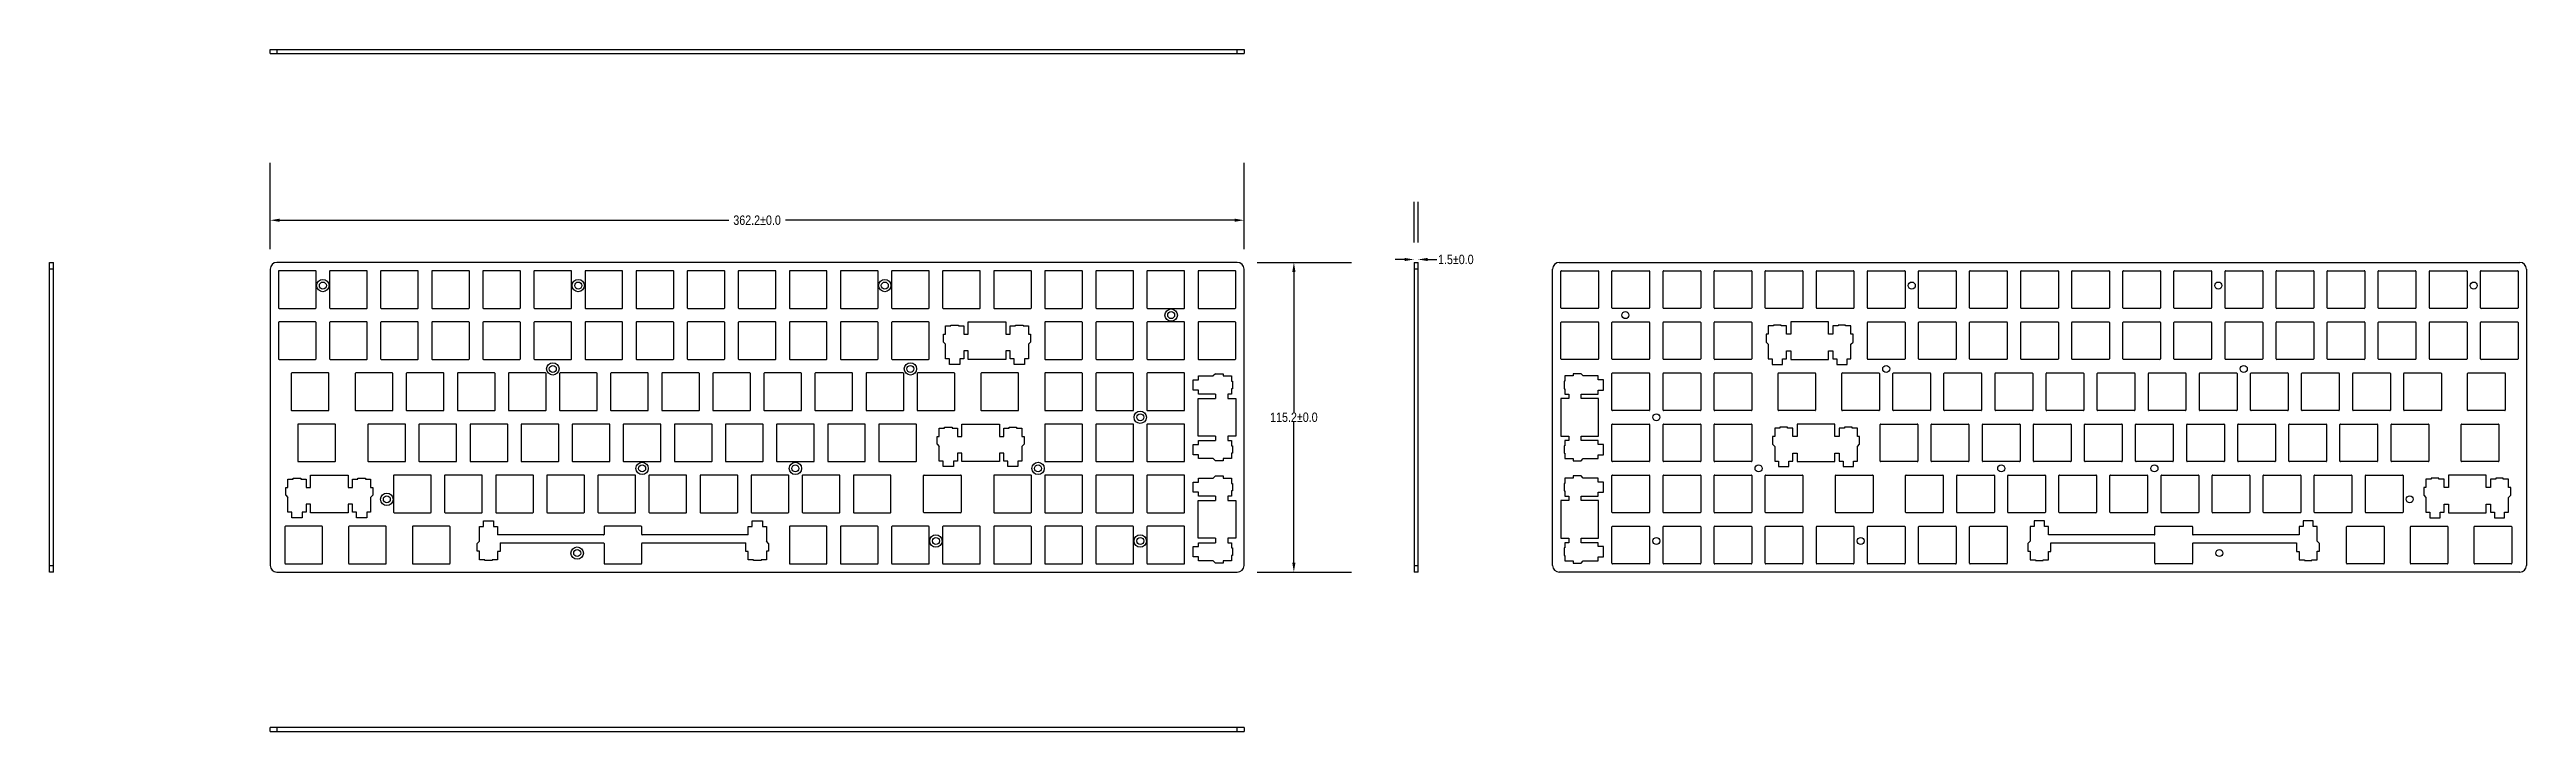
# Model space of a CAD drawing. Header units: millimetres. Extents: x -26 to 895, y 377 to 631.
import ezdxf

# ---------------------------------------------------------------- set-up
doc = ezdxf.new("R2010")
doc.units = ezdxf.units.MM
doc.header["$LTSCALE"] = 65.395
doc.header["$PDMODE"] = 3
doc.header["$PDSIZE"] = 8
doc.layers.get('0').update_dxf_attribs({"linetype": 'CONTINUOUS'})
doc.layers.get('Defpoints').update_dxf_attribs({"linetype": 'CONTINUOUS'})
doc.styles.get("Standard").update_dxf_attribs({"font": 'txt', "width": 0.85})
doc.dimstyles.new('副本 STANDARD', dxfattribs={"dimtxt": 3.5, "dimasz": 3.5, "dimexe": 21.402, "dimexo": 7.43125, "dimgap": 0.09, "dimtad": 0, "dimtih": 1, "dimtoh": 1, "dimdec": 1, "dimzin": 0, "dimdsep": 46, "dimtxsty": 'STANDARD', "dimcen": 10.701, "dimadec": 0, "dimazin": 0, "dimtol": 1, "dimtp": 0.01, "dimtm": 0.01, "dimtfac": 1, "dimtdec": 1, "dimtofl": 0, "dimtmove": 0, "dimatfit": 3, "dimfxl": 1, "dimtolj": 1, "dimtzin": 0, "dimarcsym": 0})

msp = doc.modelspace()

# ---------------------------------------------------------------- blocks, each defined once
blk = doc.blocks.new('*D0')
at = {"color": 0, "lineweight": -2}
for p, q in [((56.19, 556.5), (56.19, 588.66)), ((418.39, 556.5), (418.39, 588.66)), ((59.69, 567.26), (226.79, 567.26)), ((414.89, 567.26), (247.8, 567.26))]:
    blk.add_line(p, q, dxfattribs=at)
at = {"color": 0}
for points in [[(59.69, 567.84), (59.69, 566.68), (56.19, 567.26)], [(414.89, 567.84), (414.89, 566.68), (418.39, 567.26)]]:
    blk.add_solid(points, dxfattribs=at)
at = {"layer": 'Defpoints', "color": 0}
for p in [(418.39, 567.26), (56.19, 549.07), (418.39, 549.07)]:
    blk.add_point(p, dxfattribs=at)
at = {"color": 0, "insert": (237.29, 567.26), "char_height": 3.5, "attachment_point": 5}
blk.add_mtext('\\A1;362.2±0.0', dxfattribs=at)
blk = doc.blocks.new('*D1')
at = {"color": 0, "lineweight": -2}
for p, q in [((423.32, 551.57), (458.33, 551.57)), ((436.93, 548.07), (436.93, 495.81)), ((436.93, 439.87), (436.93, 492.13)), ((423.32, 436.37), (458.33, 436.37))]:
    blk.add_line(p, q, dxfattribs=at)
at = {"color": 0}
for points in [[(436.34, 548.07), (437.51, 548.07), (436.93, 551.57)], [(436.34, 439.87), (437.51, 439.87), (436.93, 436.37)]]:
    blk.add_solid(points, dxfattribs=at)
at = {"layer": 'Defpoints', "color": 0}
for p in [(415.89, 551.57), (415.89, 436.37), (436.93, 436.37)]:
    blk.add_point(p, dxfattribs=at)
at = {"color": 0, "insert": (436.93, 493.97), "char_height": 3.5, "attachment_point": 5}
blk.add_mtext('\\A1;115.2±0.0', dxfattribs=at)
blk = doc.blocks.new('*D2')
at = {"color": 0, "lineweight": -2}
for p, q in [((481.63, 559), (481.63, 574.06)), ((483.13, 559), (483.13, 574.06)), ((478.13, 552.66), (474.63, 552.66)), ((486.63, 552.66), (490.13, 552.66))]:
    blk.add_line(p, q, dxfattribs=at)
at = {"color": 0}
for points in [[(478.13, 553.24), (478.13, 552.08), (481.63, 552.66)], [(486.63, 553.24), (486.63, 552.08), (483.13, 552.66)]]:
    blk.add_solid(points, dxfattribs=at)
at = {"layer": 'Defpoints', "color": 0}
for p in [(481.63, 551.57), (483.13, 552.66), (483.13, 551.57)]:
    blk.add_point(p, dxfattribs=at)
at = {"color": 0, "insert": (497.16, 552.66), "char_height": 3.5, "attachment_point": 5}
blk.add_mtext('\\A1;1.5±0.0', dxfattribs=at)

# ---------------------------------------------------------------- dimensions: what is measured, and where the dimension line sits
at = {"color": 3}
for base, p1, p2, picture, middle in [((418.39, 567.26), (56.19, 549.07), (418.39, 549.07), '*D0', (237.29, 567.26)), ((483.13, 552.66), (481.63, 551.57), (483.13, 551.57), '*D2', (497.16, 552.66))]:
    dim = msp.add_linear_dim(base=base, p1=p1, p2=p2, dimstyle='副本 STANDARD', dxfattribs=at)
    dim.commit()
    dim.dimension.update_dxf_attribs({"geometry": picture, "text_midpoint": middle})
dim = msp.add_linear_dim(base=(436.93, 436.37), p1=(415.89, 551.57), p2=(415.89, 436.37), angle=90, dimstyle='副本 STANDARD', dxfattribs=at)
dim.commit()
dim.dimension.update_dxf_attribs({"geometry": '*D1', "text_midpoint": (436.93, 493.97)})

# ---------------------------------------------------------------- linework, layer by layer
at = {"color": 7, "linetype": 'Continuous'}
for p, q in [((56.19, 629.25), (56.19, 630.75)), ((56.19, 630.75), (418.39, 630.75)), ((56.19, 629.25), (418.39, 629.25)), ((58.69, 630.75), (58.69, 629.25)), ((415.89, 629.25), (415.89, 630.75)), ((418.39, 630.75), (418.39, 629.25)), ((-25.85, 436.37), (-25.85, 551.57)), ((-25.85, 551.57), (-24.35, 551.57)), ((-24.35, 549.07), (-25.85, 549.07)), ((-24.35, 436.37), (-24.35, 551.57)), ((56.19, 549.07), (56.19, 438.87)), ((415.89, 551.57), (58.69, 551.57)), ((59.29, 548.27), (59.29, 534.67)), ((73.09, 548.47), (59.49, 548.47)), ((73.29, 534.67), (73.29, 548.27)), ((78.29, 548.27), (78.29, 534.67)), ((92.09, 548.47), (78.49, 548.47)), ((92.29, 534.67), (92.29, 548.27)), ((97.29, 548.27), (97.29, 534.67)), ((111.09, 548.47), (97.49, 548.47)), ((111.29, 534.67), (111.29, 548.27)), ((116.29, 548.27), (116.29, 534.67)), ((130.09, 548.47), (116.49, 548.47)), ((130.29, 534.67), (130.29, 548.27)), ((135.29, 548.27), (135.29, 534.67)), ((149.09, 548.47), (135.49, 548.47)), ((149.29, 534.67), (149.29, 548.27)), ((154.29, 548.27), (154.29, 534.67)), ((168.09, 548.47), (154.49, 548.47)), ((168.29, 534.67), (168.29, 548.27)), ((173.29, 548.27), (173.29, 534.67)), ((187.09, 548.47), (173.49, 548.47)), ((187.29, 534.67), (187.29, 548.27)), ((192.29, 548.27), (192.29, 534.67)), ((206.09, 548.47), (192.49, 548.47)), ((206.29, 534.67), (206.29, 548.27)), ((211.29, 548.27), (211.29, 534.67)), ((225.09, 548.47), (211.49, 548.47)), ((225.29, 534.67), (225.29, 548.27)), ((230.29, 548.27), (230.29, 534.67)), ((244.09, 548.47), (230.49, 548.47)), ((244.29, 534.67), (244.29, 548.27)), ((249.29, 548.27), (249.29, 534.67)), ((263.09, 548.47), (249.49, 548.47)), ((263.29, 534.67), (263.29, 548.27)), ((268.29, 548.27), (268.29, 534.67)), ((282.09, 548.47), (268.49, 548.47)), ((282.29, 534.67), (282.29, 548.27)), ((287.29, 548.27), (287.29, 534.67)), ((301.09, 548.47), (287.49, 548.47)), ((301.29, 534.67), (301.29, 548.27)), ((306.29, 548.27), (306.29, 534.67)), ((320.09, 548.47), (306.49, 548.47)), ((320.29, 534.67), (320.29, 548.27)), ((325.29, 548.27), (325.29, 534.67)), ((339.09, 548.47), (325.49, 548.47)), ((339.29, 534.67), (339.29, 548.27)), ((344.29, 548.27), (344.29, 534.67)), ((358.09, 548.47), (344.49, 548.47)), ((358.29, 534.67), (358.29, 548.27)), ((363.29, 548.27), (363.29, 534.67)), ((377.09, 548.47), (363.49, 548.47)), ((377.29, 534.67), (377.29, 548.27)), ((382.29, 548.27), (382.29, 534.67)), ((396.09, 548.47), (382.49, 548.47)), ((396.29, 534.67), (396.29, 548.27)), ((401.29, 548.27), (401.29, 534.67)), ((415.09, 548.47), (401.49, 548.47)), ((415.29, 534.67), (415.29, 548.27)), ((418.39, 438.87), (418.39, 549.07)), ((481.63, 551.57), (481.63, 436.37)), ((481.63, 551.57), (483.13, 551.57)), ((483.13, 549.07), (481.63, 549.07)), ((483.13, 436.37), (483.13, 551.57)), ((533.14, 438.87), (533.14, 549.07)), ((535.64, 551.57), (892.84, 551.57)), ((536.24, 534.67), (536.24, 548.27)), ((536.44, 548.47), (550.04, 548.47)), ((550.24, 548.27), (550.24, 534.67)), ((555.24, 534.67), (555.24, 548.27)), ((555.44, 548.47), (569.04, 548.47)), ((569.24, 548.27), (569.24, 534.67)), ((574.24, 534.67), (574.24, 548.27)), ((574.44, 548.47), (588.04, 548.47)), ((588.24, 548.27), (588.24, 534.67)), ((593.24, 534.67), (593.24, 548.27)), ((593.44, 548.47), (607.04, 548.47)), ((607.24, 548.27), (607.24, 534.67)), ((612.24, 534.67), (612.24, 548.27)), ((612.44, 548.47), (626.04, 548.47)), ((626.24, 548.27), (626.24, 534.67)), ((631.24, 534.67), (631.24, 548.27)), ((631.44, 548.47), (645.04, 548.47)), ((645.24, 548.27), (645.24, 534.67)), ((650.24, 534.67), (650.24, 548.27)), ((650.44, 548.47), (664.04, 548.47)), ((664.24, 548.27), (664.24, 534.67)), ((669.24, 534.67), (669.24, 548.27)), ((669.44, 548.47), (683.04, 548.47)), ((683.24, 548.27), (683.24, 534.67)), ((688.24, 534.67), (688.24, 548.27)), ((688.44, 548.47), (702.04, 548.47)), ((702.24, 548.27), (702.24, 534.67)), ((707.24, 534.67), (707.24, 548.27)), ((707.44, 548.47), (721.04, 548.47)), ((721.24, 548.27), (721.24, 534.67)), ((726.24, 534.67), (726.24, 548.27)), ((726.44, 548.47), (740.04, 548.47)), ((740.24, 548.27), (740.24, 534.67)), ((745.24, 534.67), (745.24, 548.27)), ((745.44, 548.47), (759.04, 548.47)), ((759.24, 548.27), (759.24, 534.67)), ((764.24, 534.67), (764.24, 548.27)), ((764.44, 548.47), (778.04, 548.47)), ((778.24, 548.27), (778.24, 534.67)), ((783.24, 534.67), (783.24, 548.27)), ((783.44, 548.47), (797.04, 548.47)), ((797.24, 548.27), (797.24, 534.67)), ((802.24, 534.67), (802.24, 548.27)), ((802.44, 548.47), (816.04, 548.47)), ((816.24, 548.27), (816.24, 534.67)), ((821.24, 534.67), (821.24, 548.27)), ((821.44, 548.47), (835.04, 548.47)), ((835.24, 548.27), (835.24, 534.67)), ((840.24, 534.67), (840.24, 548.27)), ((840.44, 548.47), (854.04, 548.47)), ((854.24, 548.27), (854.24, 534.67)), ((859.24, 534.67), (859.24, 548.27)), ((859.44, 548.47), (873.04, 548.47)), ((873.24, 548.27), (873.24, 534.67)), ((878.24, 534.67), (878.24, 548.27)), ((878.44, 548.47), (892.04, 548.47)), ((892.24, 548.27), (892.24, 534.67)), ((895.34, 549.07), (895.34, 438.87)), ((59.49, 534.47), (73.09, 534.47)), ((78.49, 534.47), (92.09, 534.47)), ((97.49, 534.47), (111.09, 534.47)), ((116.49, 534.47), (130.09, 534.47)), ((135.49, 534.47), (149.09, 534.47)), ((154.49, 534.47), (168.09, 534.47)), ((173.49, 534.47), (187.09, 534.47)), ((192.49, 534.47), (206.09, 534.47)), ((211.49, 534.47), (225.09, 534.47)), ((230.49, 534.47), (244.09, 534.47)), ((249.49, 534.47), (263.09, 534.47)), ((268.49, 534.47), (282.09, 534.47)), ((287.49, 534.47), (301.09, 534.47)), ((306.49, 534.47), (320.09, 534.47)), ((325.49, 534.47), (339.09, 534.47)), ((344.49, 534.47), (358.09, 534.47)), ((363.49, 534.47), (377.09, 534.47)), ((382.49, 534.47), (396.09, 534.47)), ((401.49, 534.47), (415.09, 534.47)), ((550.04, 534.47), (536.44, 534.47)), ((569.04, 534.47), (555.44, 534.47)), ((588.04, 534.47), (574.44, 534.47)), ((607.04, 534.47), (593.44, 534.47)), ((626.04, 534.47), (612.44, 534.47)), ((645.04, 534.47), (631.44, 534.47)), ((664.04, 534.47), (650.44, 534.47)), ((683.04, 534.47), (669.44, 534.47)), ((702.04, 534.47), (688.44, 534.47)), ((721.04, 534.47), (707.44, 534.47)), ((740.04, 534.47), (726.44, 534.47)), ((759.04, 534.47), (745.44, 534.47)), ((778.04, 534.47), (764.44, 534.47)), ((797.04, 534.47), (783.44, 534.47)), ((816.04, 534.47), (802.44, 534.47)), ((835.04, 534.47), (821.44, 534.47)), ((854.04, 534.47), (840.44, 534.47)), ((873.04, 534.47), (859.44, 534.47)), ((892.04, 534.47), (878.44, 534.47)), ((59.29, 529.27), (59.29, 515.67)), ((73.09, 529.47), (59.49, 529.47)), ((73.29, 515.67), (73.29, 529.27)), ((78.29, 529.27), (78.29, 515.67)), ((92.09, 529.47), (78.49, 529.47)), ((92.29, 515.67), (92.29, 529.27)), ((97.29, 529.27), (97.29, 515.67)), ((111.09, 529.47), (97.49, 529.47)), ((111.29, 515.67), (111.29, 529.27)), ((116.29, 529.27), (116.29, 515.67)), ((130.09, 529.47), (116.49, 529.47)), ((130.29, 515.67), (130.29, 529.27)), ((135.29, 529.27), (135.29, 515.67)), ((149.09, 529.47), (135.49, 529.47)), ((149.29, 515.67), (149.29, 529.27)), ((154.29, 529.27), (154.29, 515.67)), ((168.09, 529.47), (154.49, 529.47)), ((168.29, 515.67), (168.29, 529.27)), ((173.29, 529.27), (173.29, 515.67)), ((187.09, 529.47), (173.49, 529.47)), ((187.29, 515.67), (187.29, 529.27)), ((192.29, 529.27), (192.29, 515.67)), ((206.09, 529.47), (192.49, 529.47)), ((206.29, 515.67), (206.29, 529.27)), ((211.29, 529.27), (211.29, 515.67)), ((225.09, 529.47), (211.49, 529.47)), ((225.29, 515.67), (225.29, 529.27)), ((230.29, 529.27), (230.29, 515.67)), ((244.09, 529.47), (230.49, 529.47)), ((244.29, 515.67), (244.29, 529.27)), ((249.29, 529.27), (249.29, 515.67)), ((263.09, 529.47), (249.49, 529.47)), ((263.29, 515.67), (263.29, 529.27)), ((268.29, 529.27), (268.29, 515.67)), ((282.09, 529.47), (268.49, 529.47)), ((282.29, 515.67), (282.29, 529.27)), ((287.29, 529.27), (287.29, 515.67)), ((301.09, 529.47), (287.49, 529.47)), ((301.29, 515.67), (301.29, 529.27)), ((307.42, 527.97), (309.39, 527.97)), ((307.42, 524.87), (307.42, 527.97)), ((309.39, 528.27), (312.19, 528.27)), ((309.39, 527.97), (309.39, 528.27)), ((312.19, 528.27), (312.19, 527.97)), ((312.19, 527.97), (314.17, 527.97)), ((314.17, 527.97), (314.17, 524.87)), ((315.79, 529.47), (329.79, 529.47)), ((315.79, 524.87), (315.79, 529.47)), ((329.79, 529.47), (329.79, 524.87)), ((331.42, 527.97), (333.39, 527.97)), ((331.42, 524.87), (331.42, 527.97)), ((333.39, 528.27), (336.19, 528.27)), ((333.39, 527.97), (333.39, 528.27)), ((336.19, 528.27), (336.19, 527.97)), ((336.19, 527.97), (338.17, 527.97)), ((338.17, 527.97), (338.17, 524.87)), ((344.29, 529.27), (344.29, 515.67)), ((358.09, 529.47), (344.49, 529.47)), ((358.29, 515.67), (358.29, 529.27)), ((363.29, 529.27), (363.29, 515.67)), ((377.09, 529.47), (363.49, 529.47)), ((377.29, 515.67), (377.29, 529.27)), ((382.29, 529.27), (382.29, 515.67)), ((396.09, 529.47), (382.49, 529.47)), ((396.29, 515.67), (396.29, 529.27)), ((401.29, 529.27), (401.29, 515.67)), ((415.09, 529.47), (401.49, 529.47)), ((415.29, 515.67), (415.29, 529.27)), ((536.24, 515.67), (536.24, 529.27)), ((536.44, 529.47), (550.04, 529.47)), ((550.24, 529.27), (550.24, 515.67)), ((555.24, 515.67), (555.24, 529.27)), ((555.44, 529.47), (569.04, 529.47)), ((569.24, 529.27), (569.24, 515.67)), ((574.24, 515.67), (574.24, 529.27)), ((574.44, 529.47), (588.04, 529.47)), ((588.24, 529.27), (588.24, 515.67)), ((593.24, 515.67), (593.24, 529.27)), ((593.44, 529.47), (607.04, 529.47)), ((607.24, 529.27), (607.24, 515.67)), ((613.36, 527.97), (613.36, 524.87)), ((615.34, 527.97), (613.36, 527.97)), ((615.34, 528.27), (615.34, 527.97)), ((618.14, 528.27), (615.34, 528.27)), ((618.14, 527.97), (618.14, 528.27)), ((620.11, 527.97), (618.14, 527.97)), ((620.11, 524.87), (620.11, 527.97)), ((621.74, 529.47), (621.74, 524.87)), ((635.74, 529.47), (621.74, 529.47)), ((635.74, 524.87), (635.74, 529.47)), ((637.36, 527.97), (637.36, 524.87)), ((639.34, 527.97), (637.36, 527.97)), ((639.34, 528.27), (639.34, 527.97)), ((642.14, 528.27), (639.34, 528.27)), ((642.14, 527.97), (642.14, 528.27)), ((644.11, 527.97), (642.14, 527.97)), ((644.11, 524.87), (644.11, 527.97)), ((650.24, 515.67), (650.24, 529.27)), ((650.44, 529.47), (664.04, 529.47)), ((664.24, 529.27), (664.24, 515.67)), ((669.24, 515.67), (669.24, 529.27)), ((669.44, 529.47), (683.04, 529.47)), ((683.24, 529.27), (683.24, 515.67)), ((688.24, 515.67), (688.24, 529.27)), ((688.44, 529.47), (702.04, 529.47)), ((702.24, 529.27), (702.24, 515.67)), ((707.24, 515.67), (707.24, 529.27)), ((707.44, 529.47), (721.04, 529.47)), ((721.24, 529.27), (721.24, 515.67)), ((726.24, 515.67), (726.24, 529.27)), ((726.44, 529.47), (740.04, 529.47)), ((740.24, 529.27), (740.24, 515.67)), ((745.24, 515.67), (745.24, 529.27)), ((745.44, 529.47), (759.04, 529.47)), ((759.24, 529.27), (759.24, 515.67)), ((764.24, 515.67), (764.24, 529.27)), ((764.44, 529.47), (778.04, 529.47)), ((778.24, 529.27), (778.24, 515.67)), ((783.24, 515.67), (783.24, 529.27)), ((783.44, 529.47), (797.04, 529.47)), ((797.24, 529.27), (797.24, 515.67)), ((802.24, 515.67), (802.24, 529.27)), ((802.44, 529.47), (816.04, 529.47)), ((816.24, 529.27), (816.24, 515.67)), ((821.24, 515.67), (821.24, 529.27)), ((821.44, 529.47), (835.04, 529.47)), ((835.24, 529.27), (835.24, 515.67)), ((840.24, 515.67), (840.24, 529.27)), ((840.44, 529.47), (854.04, 529.47)), ((854.24, 529.27), (854.24, 515.67)), ((859.24, 515.67), (859.24, 529.27)), ((859.44, 529.47), (873.04, 529.47)), ((873.24, 529.27), (873.24, 515.67)), ((878.24, 515.67), (878.24, 529.27)), ((878.44, 529.47), (892.04, 529.47)), ((892.24, 529.27), (892.24, 515.67)), ((306.59, 524.87), (307.42, 524.87)), ((306.59, 521.97), (306.59, 524.87)), ((306.59, 521.97), (307.42, 521.14)), ((307.42, 515.67), (307.42, 521.14)), ((314.17, 524.87), (315.79, 524.87)), ((315.79, 518.67), (314.17, 518.67)), ((314.17, 518.67), (314.17, 515.67)), ((315.79, 515.47), (315.79, 518.67)), ((329.79, 524.87), (331.42, 524.87)), ((331.42, 518.67), (329.79, 518.67)), ((329.79, 518.67), (329.79, 515.47)), ((331.42, 515.67), (331.42, 518.67)), ((338.17, 524.87), (338.99, 524.87)), ((338.17, 521.14), (338.99, 521.97)), ((338.17, 521.14), (338.17, 515.67)), ((338.99, 524.87), (338.99, 521.97)), ((612.54, 524.87), (612.54, 521.97)), ((613.36, 524.87), (612.54, 524.87)), ((612.54, 521.97), (613.36, 521.14)), ((613.36, 521.14), (613.36, 515.67)), ((621.74, 524.87), (620.11, 524.87)), ((620.11, 515.67), (620.11, 518.67)), ((620.11, 518.67), (621.74, 518.67)), ((621.74, 518.67), (621.74, 515.47)), ((637.36, 524.87), (635.74, 524.87)), ((635.74, 515.47), (635.74, 518.67)), ((635.74, 518.67), (637.36, 518.67)), ((637.36, 518.67), (637.36, 515.67)), ((644.94, 524.87), (644.11, 524.87)), ((644.11, 521.14), (644.94, 521.97)), ((644.11, 515.67), (644.11, 521.14)), ((644.94, 521.97), (644.94, 524.87)), ((59.49, 515.47), (73.09, 515.47)), ((64.06, 510.27), (64.06, 496.67)), ((77.86, 510.47), (64.26, 510.47)), ((78.06, 496.67), (78.06, 510.27)), ((78.49, 515.47), (92.09, 515.47)), ((87.82, 510.27), (87.82, 496.67)), ((101.62, 510.47), (88.02, 510.47)), ((97.49, 515.47), (111.09, 515.47)), ((101.82, 496.67), (101.82, 510.27)), ((106.82, 510.27), (106.82, 496.67)), ((120.62, 510.47), (107.02, 510.47)), ((116.49, 515.47), (130.09, 515.47)), ((120.82, 496.67), (120.82, 510.27)), ((125.82, 510.27), (125.82, 496.67)), ((139.62, 510.47), (126.02, 510.47)), ((135.49, 515.47), (149.09, 515.47)), ((139.82, 496.67), (139.82, 510.27)), ((144.82, 510.27), (144.82, 496.67)), ((158.62, 510.47), (145.02, 510.47)), ((154.49, 515.47), (168.09, 515.47)), ((158.82, 496.67), (158.82, 510.27)), ((163.82, 510.27), (163.82, 496.67)), ((177.62, 510.47), (164.02, 510.47)), ((173.49, 515.47), (187.09, 515.47)), ((177.82, 496.67), (177.82, 510.27)), ((182.82, 510.27), (182.82, 496.67)), ((196.62, 510.47), (183.02, 510.47)), ((192.49, 515.47), (206.09, 515.47)), ((196.82, 496.67), (196.82, 510.27)), ((201.82, 510.27), (201.82, 496.67)), ((215.62, 510.47), (202.02, 510.47)), ((211.49, 515.47), (225.09, 515.47)), ((215.82, 496.67), (215.82, 510.27)), ((220.82, 510.27), (220.82, 496.67)), ((234.62, 510.47), (221.02, 510.47)), ((230.49, 515.47), (244.09, 515.47)), ((234.82, 496.67), (234.82, 510.27)), ((239.82, 510.27), (239.82, 496.67)), ((253.62, 510.47), (240.02, 510.47)), ((249.49, 515.47), (263.09, 515.47)), ((253.82, 496.67), (253.82, 510.27)), ((258.82, 510.27), (258.82, 496.67)), ((272.62, 510.47), (259.02, 510.47)), ((268.49, 515.47), (282.09, 515.47)), ((272.82, 496.67), (272.82, 510.27)), ((277.82, 510.27), (277.82, 496.67)), ((291.62, 510.47), (278.02, 510.47)), ((287.49, 515.47), (301.09, 515.47)), ((291.82, 496.67), (291.82, 510.27)), ((296.82, 510.27), (296.82, 496.67)), ((310.62, 510.47), (297.02, 510.47)), ((308.89, 515.67), (307.42, 515.67)), ((308.89, 513.62), (308.89, 515.67)), ((312.69, 513.62), (308.89, 513.62)), ((310.82, 496.67), (310.82, 510.27)), ((314.17, 515.67), (312.69, 515.67)), ((312.69, 515.67), (312.69, 513.62)), ((329.79, 515.47), (315.79, 515.47)), ((320.55, 510.27), (320.55, 496.67)), ((334.35, 510.47), (320.75, 510.47)), ((332.89, 515.67), (331.42, 515.67)), ((332.89, 513.62), (332.89, 515.67)), ((336.69, 513.62), (332.89, 513.62)), ((334.55, 496.67), (334.55, 510.27)), ((338.17, 515.67), (336.69, 515.67)), ((336.69, 515.67), (336.69, 513.62)), ((344.29, 510.27), (344.29, 496.67)), ((344.49, 515.47), (358.09, 515.47)), ((358.09, 510.47), (344.49, 510.47)), ((358.29, 496.67), (358.29, 510.27)), ((363.29, 510.27), (363.29, 496.67)), ((363.49, 515.47), (377.09, 515.47)), ((377.09, 510.47), (363.49, 510.47)), ((377.29, 496.67), (377.29, 510.27)), ((382.29, 510.27), (382.29, 496.67)), ((382.49, 515.47), (396.09, 515.47)), ((396.09, 510.47), (382.49, 510.47)), ((396.29, 496.67), (396.29, 510.27)), ((399.44, 507.87), (401.49, 507.87)), ((399.44, 504.07), (399.44, 507.87)), ((401.49, 515.47), (415.09, 515.47)), ((401.49, 509.34), (406.97, 509.34)), ((401.49, 507.87), (401.49, 509.34)), ((407.79, 510.17), (406.97, 509.34)), ((407.79, 510.17), (410.69, 510.17)), ((410.69, 510.17), (410.69, 509.34)), ((410.69, 509.34), (413.79, 509.34)), ((413.79, 509.34), (413.79, 507.37)), ((413.79, 507.37), (414.09, 507.37)), ((414.09, 507.37), (414.09, 504.57)), ((550.04, 515.47), (536.44, 515.47)), ((537.44, 507.37), (537.44, 504.57)), ((537.74, 507.37), (537.44, 507.37)), ((537.74, 509.34), (537.74, 507.37)), ((540.84, 509.34), (537.74, 509.34)), ((540.84, 510.17), (540.84, 509.34)), ((543.74, 510.17), (540.84, 510.17)), ((544.56, 509.34), (543.74, 510.17)), ((550.04, 509.34), (544.56, 509.34)), ((550.04, 507.87), (550.04, 509.34)), ((552.09, 507.87), (550.04, 507.87)), ((552.09, 504.07), (552.09, 507.87)), ((555.24, 496.67), (555.24, 510.27)), ((569.04, 515.47), (555.44, 515.47)), ((555.44, 510.47), (569.04, 510.47)), ((569.24, 510.27), (569.24, 496.67)), ((574.24, 496.67), (574.24, 510.27)), ((588.04, 515.47), (574.44, 515.47)), ((574.44, 510.47), (588.04, 510.47)), ((588.24, 510.27), (588.24, 496.67)), ((593.24, 496.67), (593.24, 510.27)), ((607.04, 515.47), (593.44, 515.47)), ((593.44, 510.47), (607.04, 510.47)), ((607.24, 510.27), (607.24, 496.67)), ((613.36, 515.67), (614.84, 515.67)), ((614.84, 515.67), (614.84, 513.62)), ((614.84, 513.62), (618.64, 513.62)), ((616.98, 496.67), (616.98, 510.27)), ((617.18, 510.47), (630.78, 510.47)), ((618.64, 513.62), (618.64, 515.67)), ((618.64, 515.67), (620.11, 515.67)), ((621.74, 515.47), (635.74, 515.47)), ((630.98, 510.27), (630.98, 496.67)), ((637.36, 515.67), (638.84, 515.67)), ((638.84, 515.67), (638.84, 513.62)), ((638.84, 513.62), (642.64, 513.62)), ((640.71, 496.67), (640.71, 510.27)), ((640.91, 510.47), (654.51, 510.47)), ((642.64, 513.62), (642.64, 515.67)), ((642.64, 515.67), (644.11, 515.67)), ((664.04, 515.47), (650.44, 515.47)), ((654.71, 510.27), (654.71, 496.67)), ((659.71, 496.67), (659.71, 510.27)), ((659.91, 510.47), (673.51, 510.47)), ((683.04, 515.47), (669.44, 515.47)), ((673.71, 510.27), (673.71, 496.67)), ((678.71, 496.67), (678.71, 510.27)), ((678.91, 510.47), (692.51, 510.47)), ((702.04, 515.47), (688.44, 515.47)), ((692.71, 510.27), (692.71, 496.67)), ((697.71, 496.67), (697.71, 510.27)), ((697.91, 510.47), (711.51, 510.47)), ((721.04, 515.47), (707.44, 515.47)), ((711.71, 510.27), (711.71, 496.67)), ((716.71, 496.67), (716.71, 510.27)), ((716.91, 510.47), (730.51, 510.47)), ((740.04, 515.47), (726.44, 515.47)), ((730.71, 510.27), (730.71, 496.67)), ((735.71, 496.67), (735.71, 510.27)), ((735.91, 510.47), (749.51, 510.47)), ((759.04, 515.47), (745.44, 515.47)), ((749.71, 510.27), (749.71, 496.67)), ((754.71, 496.67), (754.71, 510.27)), ((754.91, 510.47), (768.51, 510.47)), ((778.04, 515.47), (764.44, 515.47)), ((768.71, 510.27), (768.71, 496.67)), ((773.71, 496.67), (773.71, 510.27)), ((773.91, 510.47), (787.51, 510.47)), ((797.04, 515.47), (783.44, 515.47)), ((787.71, 510.27), (787.71, 496.67)), ((792.71, 496.67), (792.71, 510.27)), ((792.91, 510.47), (806.51, 510.47)), ((816.04, 515.47), (802.44, 515.47)), ((806.71, 510.27), (806.71, 496.67)), ((811.71, 496.67), (811.71, 510.27)), ((811.91, 510.47), (825.51, 510.47)), ((835.04, 515.47), (821.44, 515.47)), ((825.71, 510.27), (825.71, 496.67)), ((830.71, 496.67), (830.71, 510.27)), ((830.91, 510.47), (844.51, 510.47)), ((854.04, 515.47), (840.44, 515.47)), ((844.71, 510.27), (844.71, 496.67)), ((849.71, 496.67), (849.71, 510.27)), ((849.91, 510.47), (863.51, 510.47)), ((873.04, 515.47), (859.44, 515.47)), ((863.71, 510.27), (863.71, 496.67)), ((873.47, 496.67), (873.47, 510.27)), ((873.67, 510.47), (887.27, 510.47)), ((892.04, 515.47), (878.44, 515.47)), ((887.47, 510.27), (887.47, 496.67)), ((401.49, 504.07), (399.44, 504.07)), ((401.29, 500.97), (407.79, 500.97)), ((401.29, 486.97), (401.29, 500.97)), ((401.49, 502.59), (401.49, 504.07)), ((407.79, 502.59), (401.49, 502.59)), ((407.79, 502.59), (407.79, 500.97)), ((413.79, 502.59), (412.34, 502.59)), ((412.34, 502.59), (412.34, 500.97)), ((412.34, 500.97), (415.29, 500.97)), ((414.09, 504.57), (413.79, 504.57)), ((413.79, 504.57), (413.79, 502.59)), ((415.29, 500.97), (415.29, 486.97)), ((536.24, 500.97), (536.24, 486.97)), ((539.19, 500.97), (536.24, 500.97)), ((537.44, 504.57), (537.74, 504.57)), ((537.74, 504.57), (537.74, 502.59)), ((537.74, 502.59), (539.19, 502.59)), ((539.19, 502.59), (539.19, 500.97)), ((543.74, 500.97), (543.74, 502.59)), ((543.74, 502.59), (550.04, 502.59)), ((550.24, 500.97), (543.74, 500.97)), ((550.04, 502.59), (550.04, 504.07)), ((550.04, 504.07), (552.09, 504.07)), ((550.24, 486.97), (550.24, 500.97)), ((64.26, 496.47), (77.86, 496.47)), ((66.44, 491.27), (66.44, 477.67)), ((80.24, 491.47), (66.64, 491.47)), ((80.44, 477.67), (80.44, 491.27)), ((88.02, 496.47), (101.62, 496.47)), ((92.54, 491.27), (92.54, 477.67)), ((106.34, 491.47), (92.74, 491.47)), ((106.54, 477.67), (106.54, 491.27)), ((107.02, 496.47), (120.62, 496.47)), ((111.54, 491.27), (111.54, 477.67)), ((125.34, 491.47), (111.74, 491.47)), ((125.54, 477.67), (125.54, 491.27)), ((126.02, 496.47), (139.62, 496.47)), ((130.54, 491.27), (130.54, 477.67)), ((144.34, 491.47), (130.74, 491.47)), ((144.54, 477.67), (144.54, 491.27)), ((145.02, 496.47), (158.62, 496.47)), ((149.54, 491.27), (149.54, 477.67)), ((163.34, 491.47), (149.74, 491.47)), ((163.54, 477.67), (163.54, 491.27)), ((164.02, 496.47), (177.62, 496.47)), ((168.54, 491.27), (168.54, 477.67)), ((182.34, 491.47), (168.74, 491.47)), ((182.54, 477.67), (182.54, 491.27)), ((183.02, 496.47), (196.62, 496.47)), ((187.54, 491.27), (187.54, 477.67)), ((201.34, 491.47), (187.74, 491.47)), ((201.54, 477.67), (201.54, 491.27)), ((202.02, 496.47), (215.62, 496.47)), ((206.54, 491.27), (206.54, 477.67)), ((220.34, 491.47), (206.74, 491.47)), ((220.54, 477.67), (220.54, 491.27)), ((221.02, 496.47), (234.62, 496.47)), ((225.54, 491.27), (225.54, 477.67)), ((239.34, 491.47), (225.74, 491.47)), ((239.54, 477.67), (239.54, 491.27)), ((240.02, 496.47), (253.62, 496.47)), ((244.54, 491.27), (244.54, 477.67)), ((258.34, 491.47), (244.74, 491.47)), ((258.54, 477.67), (258.54, 491.27)), ((259.02, 496.47), (272.62, 496.47)), ((263.54, 491.27), (263.54, 477.67)), ((277.34, 491.47), (263.74, 491.47)), ((277.54, 477.67), (277.54, 491.27)), ((278.02, 496.47), (291.62, 496.47)), ((282.54, 491.27), (282.54, 477.67)), ((296.34, 491.47), (282.74, 491.47)), ((296.54, 477.67), (296.54, 491.27)), ((297.02, 496.47), (310.62, 496.47)), ((305.04, 489.97), (307.02, 489.97)), ((305.04, 486.87), (305.04, 489.97)), ((307.02, 490.27), (309.82, 490.27)), ((307.02, 489.97), (307.02, 490.27)), ((309.82, 490.27), (309.82, 489.97)), ((309.82, 489.97), (311.79, 489.97)), ((311.79, 489.97), (311.79, 486.87)), ((313.42, 491.47), (327.42, 491.47)), ((313.42, 486.87), (313.42, 491.47)), ((320.75, 496.47), (334.35, 496.47)), ((327.42, 491.47), (327.42, 486.87)), ((329.04, 489.97), (331.02, 489.97)), ((329.04, 486.87), (329.04, 489.97)), ((331.02, 490.27), (333.82, 490.27)), ((331.02, 489.97), (331.02, 490.27)), ((333.82, 490.27), (333.82, 489.97)), ((333.82, 489.97), (335.79, 489.97)), ((335.79, 489.97), (335.79, 486.87)), ((344.29, 491.27), (344.29, 477.67)), ((344.49, 496.47), (358.09, 496.47)), ((358.09, 491.47), (344.49, 491.47)), ((358.29, 477.67), (358.29, 491.27)), ((363.29, 491.27), (363.29, 477.67)), ((363.49, 496.47), (377.09, 496.47)), ((377.09, 491.47), (363.49, 491.47)), ((377.29, 477.67), (377.29, 491.27)), ((382.29, 491.27), (382.29, 477.67)), ((382.49, 496.47), (396.09, 496.47)), ((396.09, 491.47), (382.49, 491.47)), ((396.29, 477.67), (396.29, 491.27)), ((555.24, 477.67), (555.24, 491.27)), ((569.04, 496.47), (555.44, 496.47)), ((555.44, 491.47), (569.04, 491.47)), ((569.24, 491.27), (569.24, 477.67)), ((574.24, 477.67), (574.24, 491.27)), ((588.04, 496.47), (574.44, 496.47)), ((574.44, 491.47), (588.04, 491.47)), ((588.24, 491.27), (588.24, 477.67)), ((593.24, 477.67), (593.24, 491.27)), ((607.04, 496.47), (593.44, 496.47)), ((593.44, 491.47), (607.04, 491.47)), ((607.24, 491.27), (607.24, 477.67)), ((615.74, 489.97), (615.74, 486.87)), ((617.71, 489.97), (615.74, 489.97)), ((630.78, 496.47), (617.18, 496.47)), ((617.71, 490.27), (617.71, 489.97)), ((620.51, 490.27), (617.71, 490.27)), ((620.51, 489.97), (620.51, 490.27)), ((622.49, 489.97), (620.51, 489.97)), ((622.49, 486.87), (622.49, 489.97)), ((624.11, 491.47), (624.11, 486.87)), ((638.11, 491.47), (624.11, 491.47)), ((638.11, 486.87), (638.11, 491.47)), ((639.74, 489.97), (639.74, 486.87)), ((641.71, 489.97), (639.74, 489.97)), ((654.51, 496.47), (640.91, 496.47)), ((641.71, 490.27), (641.71, 489.97)), ((644.51, 490.27), (641.71, 490.27)), ((644.51, 489.97), (644.51, 490.27)), ((646.49, 489.97), (644.51, 489.97)), ((646.49, 486.87), (646.49, 489.97)), ((654.99, 477.67), (654.99, 491.27)), ((655.19, 491.47), (668.79, 491.47)), ((673.51, 496.47), (659.91, 496.47)), ((668.99, 491.27), (668.99, 477.67)), ((673.99, 477.67), (673.99, 491.27)), ((674.19, 491.47), (687.79, 491.47)), ((692.51, 496.47), (678.91, 496.47)), ((687.99, 491.27), (687.99, 477.67)), ((692.99, 477.67), (692.99, 491.27)), ((693.19, 491.47), (706.79, 491.47)), ((711.51, 496.47), (697.91, 496.47)), ((706.99, 491.27), (706.99, 477.67)), ((711.99, 477.67), (711.99, 491.27)), ((712.19, 491.47), (725.79, 491.47)), ((730.51, 496.47), (716.91, 496.47)), ((725.99, 491.27), (725.99, 477.67)), ((730.99, 477.67), (730.99, 491.27)), ((731.19, 491.47), (744.79, 491.47)), ((749.51, 496.47), (735.91, 496.47)), ((744.99, 491.27), (744.99, 477.67)), ((749.99, 477.67), (749.99, 491.27)), ((750.19, 491.47), (763.79, 491.47)), ((768.51, 496.47), (754.91, 496.47)), ((763.99, 491.27), (763.99, 477.67)), ((768.99, 477.67), (768.99, 491.27)), ((769.19, 491.47), (782.79, 491.47)), ((787.51, 496.47), (773.91, 496.47)), ((782.99, 491.27), (782.99, 477.67)), ((787.99, 477.67), (787.99, 491.27)), ((788.19, 491.47), (801.79, 491.47)), ((806.51, 496.47), (792.91, 496.47)), ((801.99, 491.27), (801.99, 477.67)), ((806.99, 477.67), (806.99, 491.27)), ((807.19, 491.47), (820.79, 491.47)), ((825.51, 496.47), (811.91, 496.47)), ((820.99, 491.27), (820.99, 477.67)), ((825.99, 477.67), (825.99, 491.27)), ((826.19, 491.47), (839.79, 491.47)), ((844.51, 496.47), (830.91, 496.47)), ((839.99, 491.27), (839.99, 477.67)), ((844.99, 477.67), (844.99, 491.27)), ((845.19, 491.47), (858.79, 491.47)), ((863.51, 496.47), (849.91, 496.47)), ((858.99, 491.27), (858.99, 477.67)), ((871.09, 477.67), (871.09, 491.27)), ((871.29, 491.47), (884.89, 491.47)), ((887.27, 496.47), (873.67, 496.47)), ((885.09, 491.27), (885.09, 477.67)), ((304.22, 486.87), (305.04, 486.87)), ((304.22, 483.97), (304.22, 486.87)), ((304.22, 483.97), (305.04, 483.14)), ((305.04, 477.67), (305.04, 483.14)), ((311.79, 486.87), (313.42, 486.87)), ((313.42, 480.67), (311.79, 480.67)), ((311.79, 480.67), (311.79, 477.67)), ((313.42, 477.47), (313.42, 480.67)), ((327.42, 486.87), (329.04, 486.87)), ((329.04, 480.67), (327.42, 480.67)), ((327.42, 480.67), (327.42, 477.47)), ((329.04, 477.67), (329.04, 480.67)), ((335.79, 486.87), (336.62, 486.87)), ((335.79, 483.14), (336.62, 483.97)), ((335.79, 483.14), (335.79, 477.67)), ((336.62, 486.87), (336.62, 483.97)), ((399.44, 483.87), (401.49, 483.87)), ((399.44, 480.07), (399.44, 483.87)), ((401.49, 480.07), (399.44, 480.07)), ((407.79, 486.97), (401.29, 486.97)), ((401.49, 485.34), (407.79, 485.34)), ((401.49, 483.87), (401.49, 485.34)), ((401.49, 478.59), (401.49, 480.07)), ((407.79, 486.97), (407.79, 485.34)), ((415.29, 486.97), (412.34, 486.97)), ((412.34, 486.97), (412.34, 485.34)), ((412.34, 485.34), (413.79, 485.34)), ((413.79, 485.34), (413.79, 483.37)), ((413.79, 483.37), (414.09, 483.37)), ((414.09, 480.57), (413.79, 480.57)), ((413.79, 480.57), (413.79, 478.59)), ((414.09, 483.37), (414.09, 480.57)), ((536.24, 486.97), (539.19, 486.97)), ((537.44, 483.37), (537.44, 480.57)), ((537.74, 483.37), (537.44, 483.37)), ((537.44, 480.57), (537.74, 480.57)), ((537.74, 485.34), (537.74, 483.37)), ((539.19, 485.34), (537.74, 485.34)), ((537.74, 480.57), (537.74, 478.59)), ((539.19, 486.97), (539.19, 485.34)), ((543.74, 485.34), (543.74, 486.97)), ((543.74, 486.97), (550.24, 486.97)), ((550.04, 485.34), (543.74, 485.34)), ((550.04, 483.87), (550.04, 485.34)), ((552.09, 483.87), (550.04, 483.87)), ((550.04, 478.59), (550.04, 480.07)), ((550.04, 480.07), (552.09, 480.07)), ((552.09, 480.07), (552.09, 483.87)), ((614.91, 486.87), (614.91, 483.97)), ((615.74, 486.87), (614.91, 486.87)), ((614.91, 483.97), (615.74, 483.14)), ((615.74, 483.14), (615.74, 477.67)), ((624.11, 486.87), (622.49, 486.87)), ((622.49, 477.67), (622.49, 480.67)), ((622.49, 480.67), (624.11, 480.67)), ((624.11, 480.67), (624.11, 477.47)), ((639.74, 486.87), (638.11, 486.87)), ((638.11, 477.47), (638.11, 480.67)), ((638.11, 480.67), (639.74, 480.67)), ((639.74, 480.67), (639.74, 477.67)), ((647.31, 486.87), (646.49, 486.87)), ((646.49, 483.14), (647.31, 483.97)), ((646.49, 477.67), (646.49, 483.14)), ((647.31, 483.97), (647.31, 486.87)), ((62.82, 467.87), (62.82, 470.97)), ((62.82, 470.97), (64.8, 470.97)), ((64.8, 470.97), (64.8, 471.27)), ((64.8, 471.27), (67.6, 471.27)), ((66.64, 477.47), (80.24, 477.47)), ((67.6, 471.27), (67.6, 470.97)), ((67.6, 470.97), (69.57, 470.97)), ((69.57, 470.97), (69.57, 467.87)), ((71.2, 467.87), (71.2, 472.47)), ((71.2, 472.47), (85.2, 472.47)), ((85.2, 472.47), (85.2, 467.87)), ((86.82, 467.87), (86.82, 470.97)), ((86.82, 470.97), (88.8, 470.97)), ((88.8, 470.97), (88.8, 471.27)), ((88.8, 471.27), (91.6, 471.27)), ((91.6, 471.27), (91.6, 470.97)), ((91.6, 470.97), (93.57, 470.97)), ((92.74, 477.47), (106.34, 477.47)), ((93.57, 470.97), (93.57, 467.87)), ((102.09, 472.27), (102.09, 458.67)), ((115.89, 472.47), (102.29, 472.47)), ((111.74, 477.47), (125.34, 477.47)), ((116.09, 458.67), (116.09, 472.27)), ((121.09, 472.27), (121.09, 458.67)), ((134.89, 472.47), (121.29, 472.47)), ((130.74, 477.47), (144.34, 477.47)), ((135.09, 458.67), (135.09, 472.27)), ((140.09, 472.27), (140.09, 458.67)), ((153.89, 472.47), (140.29, 472.47)), ((149.74, 477.47), (163.34, 477.47)), ((154.09, 458.67), (154.09, 472.27)), ((159.09, 472.27), (159.09, 458.67)), ((172.89, 472.47), (159.29, 472.47)), ((168.74, 477.47), (182.34, 477.47)), ((173.09, 458.67), (173.09, 472.27)), ((178.09, 472.27), (178.09, 458.67)), ((191.89, 472.47), (178.29, 472.47)), ((187.74, 477.47), (201.34, 477.47)), ((192.09, 458.67), (192.09, 472.27)), ((197.09, 472.27), (197.09, 458.67)), ((210.89, 472.47), (197.29, 472.47)), ((206.74, 477.47), (220.34, 477.47)), ((211.09, 458.67), (211.09, 472.27)), ((216.09, 472.27), (216.09, 458.67)), ((229.89, 472.47), (216.29, 472.47)), ((225.74, 477.47), (239.34, 477.47)), ((230.09, 458.67), (230.09, 472.27)), ((235.09, 472.27), (235.09, 458.67)), ((248.89, 472.47), (235.29, 472.47)), ((244.74, 477.47), (258.34, 477.47)), ((249.09, 458.67), (249.09, 472.27)), ((254.09, 472.27), (254.09, 458.67)), ((267.89, 472.47), (254.29, 472.47)), ((263.74, 477.47), (277.34, 477.47)), ((268.09, 458.67), (268.09, 472.27)), ((273.09, 472.27), (273.09, 458.67)), ((286.89, 472.47), (273.29, 472.47)), ((282.74, 477.47), (296.34, 477.47)), ((287.09, 458.67), (287.09, 472.27)), ((299.19, 458.67), (299.19, 472.27)), ((299.39, 472.47), (312.99, 472.47)), ((306.52, 477.67), (305.04, 477.67)), ((306.52, 475.62), (306.52, 477.67)), ((310.32, 475.62), (306.52, 475.62)), ((311.79, 477.67), (310.32, 477.67)), ((310.32, 477.67), (310.32, 475.62)), ((313.19, 472.27), (313.19, 458.67)), ((327.42, 477.47), (313.42, 477.47)), ((325.29, 472.27), (325.29, 458.67)), ((339.09, 472.47), (325.49, 472.47)), ((330.52, 477.67), (329.04, 477.67)), ((330.52, 475.62), (330.52, 477.67)), ((334.32, 475.62), (330.52, 475.62)), ((335.79, 477.67), (334.32, 477.67)), ((334.32, 477.67), (334.32, 475.62)), ((339.29, 458.67), (339.29, 472.27)), ((344.29, 472.27), (344.29, 458.67)), ((344.49, 477.47), (358.09, 477.47)), ((358.09, 472.47), (344.49, 472.47)), ((358.29, 458.67), (358.29, 472.27)), ((363.29, 472.27), (363.29, 458.67)), ((363.49, 477.47), (377.09, 477.47)), ((377.09, 472.47), (363.49, 472.47)), ((377.29, 458.67), (377.29, 472.27)), ((382.29, 472.27), (382.29, 458.67)), ((382.49, 477.47), (396.09, 477.47)), ((396.09, 472.47), (382.49, 472.47)), ((396.29, 458.67), (396.29, 472.27)), ((399.44, 469.87), (401.49, 469.87)), ((399.44, 466.07), (399.44, 469.87)), ((406.97, 478.59), (401.49, 478.59)), ((401.49, 471.34), (406.97, 471.34)), ((401.49, 469.87), (401.49, 471.34)), ((406.97, 478.59), (407.79, 477.77)), ((407.79, 472.17), (406.97, 471.34)), ((410.69, 477.77), (407.79, 477.77)), ((407.79, 472.17), (410.69, 472.17)), ((413.79, 478.59), (410.69, 478.59)), ((410.69, 478.59), (410.69, 477.77)), ((410.69, 472.17), (410.69, 471.34)), ((410.69, 471.34), (413.79, 471.34)), ((413.79, 471.34), (413.79, 469.37)), ((537.74, 478.59), (540.84, 478.59)), ((537.74, 471.34), (537.74, 469.37)), ((540.84, 471.34), (537.74, 471.34)), ((540.84, 478.59), (540.84, 477.77)), ((540.84, 477.77), (543.74, 477.77)), ((540.84, 472.17), (540.84, 471.34)), ((543.74, 472.17), (540.84, 472.17)), ((543.74, 477.77), (544.56, 478.59)), ((544.56, 471.34), (543.74, 472.17)), ((544.56, 478.59), (550.04, 478.59)), ((550.04, 471.34), (544.56, 471.34)), ((550.04, 469.87), (550.04, 471.34)), ((552.09, 469.87), (550.04, 469.87)), ((552.09, 466.07), (552.09, 469.87)), ((555.24, 458.67), (555.24, 472.27)), ((569.04, 477.47), (555.44, 477.47)), ((555.44, 472.47), (569.04, 472.47)), ((569.24, 472.27), (569.24, 458.67)), ((574.24, 458.67), (574.24, 472.27)), ((588.04, 477.47), (574.44, 477.47)), ((574.44, 472.47), (588.04, 472.47)), ((588.24, 472.27), (588.24, 458.67)), ((593.24, 458.67), (593.24, 472.27)), ((607.04, 477.47), (593.44, 477.47)), ((593.44, 472.47), (607.04, 472.47)), ((607.24, 472.27), (607.24, 458.67)), ((612.24, 458.67), (612.24, 472.27)), ((612.44, 472.47), (626.04, 472.47)), ((615.74, 477.67), (617.21, 477.67)), ((617.21, 477.67), (617.21, 475.62)), ((617.21, 475.62), (621.01, 475.62)), ((621.01, 475.62), (621.01, 477.67)), ((621.01, 477.67), (622.49, 477.67)), ((624.11, 477.47), (638.11, 477.47)), ((626.24, 472.27), (626.24, 458.67)), ((638.34, 458.67), (638.34, 472.27)), ((638.54, 472.47), (652.14, 472.47)), ((639.74, 477.67), (641.21, 477.67)), ((641.21, 477.67), (641.21, 475.62)), ((641.21, 475.62), (645.01, 475.62)), ((645.01, 475.62), (645.01, 477.67)), ((645.01, 477.67), (646.49, 477.67)), ((652.34, 472.27), (652.34, 458.67)), ((668.79, 477.47), (655.19, 477.47)), ((664.44, 458.67), (664.44, 472.27)), ((664.64, 472.47), (678.24, 472.47)), ((687.79, 477.47), (674.19, 477.47)), ((678.44, 472.27), (678.44, 458.67)), ((683.44, 458.67), (683.44, 472.27)), ((683.64, 472.47), (697.24, 472.47)), ((706.79, 477.47), (693.19, 477.47)), ((697.44, 472.27), (697.44, 458.67)), ((702.44, 458.67), (702.44, 472.27)), ((702.64, 472.47), (716.24, 472.47)), ((725.79, 477.47), (712.19, 477.47)), ((716.44, 472.27), (716.44, 458.67)), ((721.44, 458.67), (721.44, 472.27)), ((721.64, 472.47), (735.24, 472.47)), ((744.79, 477.47), (731.19, 477.47)), ((735.44, 472.27), (735.44, 458.67)), ((740.44, 458.67), (740.44, 472.27)), ((740.64, 472.47), (754.24, 472.47)), ((763.79, 477.47), (750.19, 477.47)), ((754.44, 472.27), (754.44, 458.67)), ((759.44, 458.67), (759.44, 472.27)), ((759.64, 472.47), (773.24, 472.47)), ((782.79, 477.47), (769.19, 477.47)), ((773.44, 472.27), (773.44, 458.67)), ((778.44, 458.67), (778.44, 472.27)), ((778.64, 472.47), (792.24, 472.47)), ((801.79, 477.47), (788.19, 477.47)), ((792.44, 472.27), (792.44, 458.67)), ((797.44, 458.67), (797.44, 472.27)), ((797.64, 472.47), (811.24, 472.47)), ((820.79, 477.47), (807.19, 477.47)), ((811.44, 472.27), (811.44, 458.67)), ((816.44, 458.67), (816.44, 472.27)), ((816.64, 472.47), (830.24, 472.47)), ((839.79, 477.47), (826.19, 477.47)), ((830.44, 472.27), (830.44, 458.67)), ((835.44, 458.67), (835.44, 472.27)), ((835.64, 472.47), (849.24, 472.47)), ((858.79, 477.47), (845.19, 477.47)), ((849.44, 472.27), (849.44, 458.67)), ((859.93, 470.97), (857.96, 470.97)), ((857.96, 470.97), (857.96, 467.87)), ((862.73, 471.27), (859.93, 471.27)), ((859.93, 471.27), (859.93, 470.97)), ((862.73, 470.97), (862.73, 471.27)), ((864.71, 470.97), (862.73, 470.97)), ((864.71, 467.87), (864.71, 470.97)), ((880.33, 472.47), (866.33, 472.47)), ((866.33, 472.47), (866.33, 467.87)), ((884.89, 477.47), (871.29, 477.47)), ((880.33, 467.87), (880.33, 472.47)), ((883.93, 470.97), (881.96, 470.97)), ((881.96, 470.97), (881.96, 467.87)), ((886.73, 471.27), (883.93, 471.27)), ((883.93, 471.27), (883.93, 470.97)), ((886.73, 470.97), (886.73, 471.27)), ((888.71, 470.97), (886.73, 470.97)), ((888.71, 467.87), (888.71, 470.97)), ((62, 464.97), (62, 467.87)), ((62, 467.87), (62.82, 467.87)), ((62, 464.97), (62.82, 464.14)), ((62.82, 458.67), (62.82, 464.14)), ((69.57, 467.87), (71.2, 467.87)), ((69.57, 461.67), (69.57, 458.67)), ((71.2, 461.67), (69.57, 461.67)), ((71.2, 458.47), (71.2, 461.67)), ((85.2, 467.87), (86.82, 467.87)), ((85.2, 461.67), (85.2, 458.47)), ((86.82, 461.67), (85.2, 461.67)), ((86.82, 458.67), (86.82, 461.67)), ((93.57, 467.87), (94.4, 467.87)), ((93.57, 464.14), (94.4, 464.97)), ((93.57, 464.14), (93.57, 458.67)), ((94.4, 467.87), (94.4, 464.97)), ((401.49, 466.07), (399.44, 466.07)), ((401.29, 462.97), (407.79, 462.97)), ((401.29, 448.97), (401.29, 462.97)), ((401.49, 464.59), (401.49, 466.07)), ((407.79, 464.59), (401.49, 464.59)), ((407.79, 464.59), (407.79, 462.97)), ((413.79, 464.59), (412.34, 464.59)), ((412.34, 464.59), (412.34, 462.97)), ((412.34, 462.97), (415.29, 462.97)), ((413.79, 469.37), (414.09, 469.37)), ((414.09, 466.57), (413.79, 466.57)), ((413.79, 466.57), (413.79, 464.59)), ((414.09, 469.37), (414.09, 466.57)), ((415.29, 462.97), (415.29, 448.97)), ((536.24, 462.97), (536.24, 448.97)), ((539.19, 462.97), (536.24, 462.97)), ((537.44, 469.37), (537.44, 466.57)), ((537.74, 469.37), (537.44, 469.37)), ((537.44, 466.57), (537.74, 466.57)), ((537.74, 466.57), (537.74, 464.59)), ((537.74, 464.59), (539.19, 464.59)), ((539.19, 464.59), (539.19, 462.97)), ((543.74, 462.97), (543.74, 464.59)), ((543.74, 464.59), (550.04, 464.59)), ((550.24, 462.97), (543.74, 462.97)), ((550.04, 464.59), (550.04, 466.07)), ((550.04, 466.07), (552.09, 466.07)), ((550.24, 448.97), (550.24, 462.97)), ((857.96, 467.87), (857.13, 467.87)), ((857.13, 467.87), (857.13, 464.97)), ((857.13, 464.97), (857.96, 464.14)), ((857.96, 464.14), (857.96, 458.67)), ((866.33, 467.87), (864.71, 467.87)), ((864.71, 461.67), (866.33, 461.67)), ((864.71, 458.67), (864.71, 461.67)), ((866.33, 461.67), (866.33, 458.47)), ((881.96, 467.87), (880.33, 467.87)), ((880.33, 461.67), (881.96, 461.67)), ((880.33, 458.47), (880.33, 461.67)), ((881.96, 461.67), (881.96, 458.67)), ((889.53, 467.87), (888.71, 467.87)), ((888.71, 464.14), (889.53, 464.97)), ((888.71, 458.67), (888.71, 464.14)), ((889.53, 464.97), (889.53, 467.87)), ((61.67, 453.27), (61.67, 439.67)), ((75.47, 453.47), (61.87, 453.47)), ((64.3, 458.67), (62.82, 458.67)), ((64.3, 456.62), (64.3, 458.67)), ((68.1, 456.62), (64.3, 456.62)), ((68.1, 458.67), (68.1, 456.62)), ((69.57, 458.67), (68.1, 458.67)), ((85.2, 458.47), (71.2, 458.47)), ((75.67, 439.67), (75.67, 453.27)), ((85.38, 453.27), (85.38, 439.67)), ((99.18, 453.47), (85.58, 453.47)), ((88.3, 458.67), (86.82, 458.67)), ((88.3, 456.62), (88.3, 458.67)), ((92.1, 456.62), (88.3, 456.62)), ((92.1, 458.67), (92.1, 456.62)), ((93.57, 458.67), (92.1, 458.67)), ((99.38, 439.67), (99.38, 453.27)), ((102.29, 458.47), (115.89, 458.47)), ((109.09, 453.27), (109.09, 439.67)), ((122.89, 453.47), (109.29, 453.47)), ((121.29, 458.47), (134.89, 458.47)), ((123.09, 439.67), (123.09, 453.27)), ((134.01, 447.84), (134.01, 453.37)), ((134.01, 453.37), (135.48, 453.37)), ((135.48, 453.37), (135.48, 455.42)), ((135.48, 455.42), (139.28, 455.42)), ((139.28, 455.42), (139.28, 453.37)), ((139.28, 453.37), (140.76, 453.37)), ((140.29, 458.47), (153.89, 458.47)), ((140.76, 453.37), (140.76, 450.22)), ((159.29, 458.47), (172.89, 458.47)), ((178.29, 458.47), (191.89, 458.47)), ((180.38, 453.27), (180.38, 450.42)), ((194.18, 453.47), (180.58, 453.47)), ((194.38, 450.42), (194.38, 453.27)), ((197.29, 458.47), (210.89, 458.47)), ((216.29, 458.47), (229.89, 458.47)), ((234.01, 453.37), (235.48, 453.37)), ((234.01, 450.22), (234.01, 453.37)), ((235.29, 458.47), (248.89, 458.47)), ((235.48, 455.42), (239.28, 455.42)), ((235.48, 453.37), (235.48, 455.42)), ((239.28, 455.42), (239.28, 453.37)), ((239.28, 453.37), (240.76, 453.37)), ((240.76, 453.37), (240.76, 447.84)), ((249.29, 453.27), (249.29, 439.67)), ((263.09, 453.47), (249.49, 453.47)), ((254.29, 458.47), (267.89, 458.47)), ((263.29, 439.67), (263.29, 453.27)), ((268.29, 453.27), (268.29, 439.67)), ((282.09, 453.47), (268.49, 453.47)), ((273.29, 458.47), (286.89, 458.47)), ((282.29, 439.67), (282.29, 453.27)), ((287.29, 453.27), (287.29, 439.67)), ((301.09, 453.47), (287.49, 453.47)), ((312.99, 458.47), (299.39, 458.47)), ((301.29, 439.67), (301.29, 453.27)), ((306.29, 453.27), (306.29, 439.67)), ((320.09, 453.47), (306.49, 453.47)), ((320.29, 439.67), (320.29, 453.27)), ((325.29, 453.27), (325.29, 439.67)), ((325.49, 458.47), (339.09, 458.47)), ((339.09, 453.47), (325.49, 453.47)), ((339.29, 439.67), (339.29, 453.27)), ((344.29, 453.27), (344.29, 439.67)), ((344.49, 458.47), (358.09, 458.47)), ((358.09, 453.47), (344.49, 453.47)), ((358.29, 439.67), (358.29, 453.27)), ((363.29, 453.27), (363.29, 439.67)), ((363.49, 458.47), (377.09, 458.47)), ((377.09, 453.47), (363.49, 453.47)), ((377.29, 439.67), (377.29, 453.27)), ((382.29, 453.27), (382.29, 439.67)), ((382.49, 458.47), (396.09, 458.47)), ((396.09, 453.47), (382.49, 453.47)), ((396.29, 439.67), (396.29, 453.27)), ((555.24, 439.67), (555.24, 453.27)), ((569.04, 458.47), (555.44, 458.47)), ((555.44, 453.47), (569.04, 453.47)), ((569.24, 453.27), (569.24, 439.67)), ((574.24, 439.67), (574.24, 453.27)), ((588.04, 458.47), (574.44, 458.47)), ((574.44, 453.47), (588.04, 453.47)), ((588.24, 453.27), (588.24, 439.67)), ((593.24, 439.67), (593.24, 453.27)), ((607.04, 458.47), (593.44, 458.47)), ((593.44, 453.47), (607.04, 453.47)), ((607.24, 453.27), (607.24, 439.67)), ((612.24, 439.67), (612.24, 453.27)), ((626.04, 458.47), (612.44, 458.47)), ((612.44, 453.47), (626.04, 453.47)), ((626.24, 453.27), (626.24, 439.67)), ((631.24, 439.67), (631.24, 453.27)), ((631.44, 453.47), (645.04, 453.47)), ((652.14, 458.47), (638.54, 458.47)), ((645.24, 453.27), (645.24, 439.67)), ((650.24, 439.67), (650.24, 453.27)), ((650.44, 453.47), (664.04, 453.47)), ((664.24, 453.27), (664.24, 439.67)), ((678.24, 458.47), (664.64, 458.47)), ((669.24, 439.67), (669.24, 453.27)), ((669.44, 453.47), (683.04, 453.47)), ((683.24, 453.27), (683.24, 439.67)), ((697.24, 458.47), (683.64, 458.47)), ((688.24, 439.67), (688.24, 453.27)), ((688.44, 453.47), (702.04, 453.47)), ((702.24, 453.27), (702.24, 439.67)), ((716.24, 458.47), (702.64, 458.47)), ((712.25, 453.37), (710.77, 453.37)), ((710.77, 453.37), (710.77, 447.84)), ((716.05, 455.42), (712.25, 455.42)), ((712.25, 455.42), (712.25, 453.37)), ((716.05, 453.37), (716.05, 455.42)), ((717.52, 453.37), (716.05, 453.37)), ((717.52, 450.22), (717.52, 453.37)), ((735.24, 458.47), (721.64, 458.47)), ((754.24, 458.47), (740.64, 458.47)), ((757.15, 450.42), (757.15, 453.27)), ((757.35, 453.47), (770.95, 453.47)), ((773.24, 458.47), (759.64, 458.47)), ((771.15, 453.27), (771.15, 450.42)), ((792.24, 458.47), (778.64, 458.47)), ((811.24, 458.47), (797.64, 458.47)), ((812.25, 453.37), (810.77, 453.37)), ((810.77, 453.37), (810.77, 450.22)), ((816.05, 455.42), (812.25, 455.42)), ((812.25, 455.42), (812.25, 453.37)), ((816.05, 453.37), (816.05, 455.42)), ((817.52, 453.37), (816.05, 453.37)), ((830.24, 458.47), (816.64, 458.47)), ((817.52, 447.84), (817.52, 453.37)), ((828.44, 439.67), (828.44, 453.27)), ((828.64, 453.47), (842.24, 453.47)), ((849.24, 458.47), (835.64, 458.47)), ((842.44, 453.27), (842.44, 439.67)), ((852.15, 439.67), (852.15, 453.27)), ((852.35, 453.47), (865.95, 453.47)), ((857.96, 458.67), (859.43, 458.67)), ((859.43, 458.67), (859.43, 456.62)), ((859.43, 456.62), (863.23, 456.62)), ((863.23, 458.67), (864.71, 458.67)), ((863.23, 456.62), (863.23, 458.67)), ((866.15, 453.27), (866.15, 439.67)), ((866.33, 458.47), (880.33, 458.47)), ((875.86, 439.67), (875.86, 453.27)), ((876.06, 453.47), (889.66, 453.47)), ((881.96, 458.67), (883.43, 458.67)), ((883.43, 458.67), (883.43, 456.62)), ((883.43, 456.62), (887.23, 456.62)), ((887.23, 458.67), (888.71, 458.67)), ((887.23, 456.62), (887.23, 458.67)), ((889.86, 453.27), (889.86, 439.67)), ((134.01, 447.84), (133.18, 447.02)), ((133.18, 444.12), (133.18, 447.02)), ((134.01, 444.12), (133.18, 444.12)), ((134.01, 440.97), (134.01, 444.12)), ((180.18, 450.22), (140.76, 450.22)), ((140.76, 444.07), (140.76, 440.97)), ((141.68, 444.07), (140.76, 444.07)), ((141.68, 447.22), (141.68, 444.07)), ((141.68, 447.22), (180.18, 447.22)), ((180.38, 447.02), (180.38, 439.67)), ((194.38, 439.67), (194.38, 447.02)), ((234.01, 450.22), (194.58, 450.22)), ((194.58, 447.22), (233.08, 447.22)), ((233.08, 444.07), (233.08, 447.22)), ((234.01, 444.07), (233.08, 444.07)), ((234.01, 440.97), (234.01, 444.07)), ((241.58, 447.02), (240.76, 447.84)), ((241.58, 444.12), (240.76, 444.12)), ((240.76, 444.12), (240.76, 440.97)), ((241.58, 447.02), (241.58, 444.12)), ((399.44, 445.87), (401.49, 445.87)), ((399.44, 442.07), (399.44, 445.87)), ((407.79, 448.97), (401.29, 448.97)), ((401.49, 447.34), (407.79, 447.34)), ((401.49, 445.87), (401.49, 447.34)), ((407.79, 448.97), (407.79, 447.34)), ((415.29, 448.97), (412.34, 448.97)), ((412.34, 448.97), (412.34, 447.34)), ((412.34, 447.34), (413.79, 447.34)), ((413.79, 447.34), (413.79, 445.37)), ((413.79, 445.37), (414.09, 445.37)), ((414.09, 442.57), (413.79, 442.57)), ((413.79, 442.57), (413.79, 440.59)), ((414.09, 445.37), (414.09, 442.57)), ((536.24, 448.97), (539.19, 448.97)), ((537.44, 445.37), (537.44, 442.57)), ((537.74, 445.37), (537.44, 445.37)), ((537.44, 442.57), (537.74, 442.57)), ((537.74, 447.34), (537.74, 445.37)), ((539.19, 447.34), (537.74, 447.34)), ((537.74, 442.57), (537.74, 440.59)), ((539.19, 448.97), (539.19, 447.34)), ((543.74, 447.34), (543.74, 448.97)), ((543.74, 448.97), (550.24, 448.97)), ((550.04, 447.34), (543.74, 447.34)), ((550.04, 445.87), (550.04, 447.34)), ((552.09, 445.87), (550.04, 445.87)), ((552.09, 442.07), (552.09, 445.87)), ((710.77, 447.84), (709.95, 447.02)), ((709.95, 447.02), (709.95, 444.12)), ((709.95, 444.12), (710.77, 444.12)), ((710.77, 444.12), (710.77, 440.97)), ((756.95, 450.22), (717.52, 450.22)), ((717.52, 444.07), (718.45, 444.07)), ((717.52, 440.97), (717.52, 444.07)), ((718.45, 447.22), (756.95, 447.22)), ((718.45, 444.07), (718.45, 447.22)), ((757.15, 439.67), (757.15, 447.02)), ((771.15, 447.02), (771.15, 439.67)), ((810.77, 450.22), (771.35, 450.22)), ((771.35, 447.22), (809.85, 447.22)), ((809.85, 447.22), (809.85, 444.07)), ((809.85, 444.07), (810.77, 444.07)), ((810.77, 444.07), (810.77, 440.97)), ((818.35, 447.02), (817.52, 447.84)), ((817.52, 444.12), (818.35, 444.12)), ((817.52, 440.97), (817.52, 444.12)), ((818.35, 444.12), (818.35, 447.02)), ((-25.85, 438.87), (-24.35, 438.87)), ((-24.35, 436.37), (-25.85, 436.37)), ((58.69, 436.37), (415.89, 436.37)), ((61.87, 439.47), (75.47, 439.47)), ((85.58, 439.47), (99.18, 439.47)), ((109.29, 439.47), (122.89, 439.47)), ((135.98, 440.97), (134.01, 440.97)), ((135.98, 440.67), (135.98, 440.97)), ((138.78, 440.67), (135.98, 440.67)), ((138.78, 440.97), (138.78, 440.67)), ((140.76, 440.97), (138.78, 440.97)), ((180.58, 439.47), (194.18, 439.47)), ((235.98, 440.97), (234.01, 440.97)), ((235.98, 440.67), (235.98, 440.97)), ((238.78, 440.67), (235.98, 440.67)), ((240.76, 440.97), (238.78, 440.97)), ((238.78, 440.97), (238.78, 440.67)), ((249.49, 439.47), (263.09, 439.47)), ((268.49, 439.47), (282.09, 439.47)), ((287.49, 439.47), (301.09, 439.47)), ((306.49, 439.47), (320.09, 439.47)), ((325.49, 439.47), (339.09, 439.47)), ((344.49, 439.47), (358.09, 439.47)), ((363.49, 439.47), (377.09, 439.47)), ((382.49, 439.47), (396.09, 439.47)), ((401.49, 442.07), (399.44, 442.07)), ((401.49, 440.59), (401.49, 442.07)), ((406.97, 440.59), (401.49, 440.59)), ((406.97, 440.59), (407.79, 439.77)), ((410.69, 439.77), (407.79, 439.77)), ((413.79, 440.59), (410.69, 440.59)), ((410.69, 440.59), (410.69, 439.77)), ((481.63, 438.87), (483.13, 438.87)), ((483.13, 436.37), (481.63, 436.37)), ((892.84, 436.37), (535.64, 436.37)), ((537.74, 440.59), (540.84, 440.59)), ((540.84, 440.59), (540.84, 439.77)), ((540.84, 439.77), (543.74, 439.77)), ((543.74, 439.77), (544.56, 440.59)), ((544.56, 440.59), (550.04, 440.59)), ((550.04, 440.59), (550.04, 442.07)), ((550.04, 442.07), (552.09, 442.07)), ((569.04, 439.47), (555.44, 439.47)), ((588.04, 439.47), (574.44, 439.47)), ((607.04, 439.47), (593.44, 439.47)), ((626.04, 439.47), (612.44, 439.47)), ((645.04, 439.47), (631.44, 439.47)), ((664.04, 439.47), (650.44, 439.47)), ((683.04, 439.47), (669.44, 439.47)), ((702.04, 439.47), (688.44, 439.47)), ((710.77, 440.97), (712.75, 440.97)), ((712.75, 440.97), (712.75, 440.67)), ((712.75, 440.67), (715.55, 440.67)), ((715.55, 440.97), (717.52, 440.97)), ((715.55, 440.67), (715.55, 440.97)), ((770.95, 439.47), (757.35, 439.47)), ((810.77, 440.97), (812.75, 440.97)), ((812.75, 440.97), (812.75, 440.67)), ((812.75, 440.67), (815.55, 440.67)), ((815.55, 440.97), (817.52, 440.97)), ((815.55, 440.67), (815.55, 440.97)), ((842.24, 439.47), (828.64, 439.47)), ((865.95, 439.47), (852.35, 439.47)), ((889.66, 439.47), (876.06, 439.47)), ((56.19, 377.12), (56.19, 378.62)), ((418.39, 378.62), (56.19, 378.62)), ((58.69, 378.62), (58.69, 377.12)), ((415.89, 377.12), (415.89, 378.62)), ((418.39, 378.62), (418.39, 377.12)), ((56.19, 377.12), (418.39, 377.12))]:
    msp.add_line(p, q, dxfattribs=at)
for centre, radius in [((75.79, 542.97), 2.3), ((75.79, 542.97), 1.3), ((170.79, 542.97), 2.3), ((170.79, 542.97), 1.3), ((284.79, 542.97), 2.3), ((284.79, 542.97), 1.3), ((666.74, 542.97), 1.3), ((780.74, 542.97), 1.3), ((875.74, 542.97), 1.3), ((391.29, 531.97), 2.3), ((391.29, 531.97), 1.3), ((560.24, 531.97), 1.3), ((161.32, 511.97), 2.3), ((161.32, 511.97), 1.3), ((294.32, 511.97), 2.3), ((294.32, 511.97), 1.3), ((657.21, 511.97), 1.3), ((790.21, 511.97), 1.3), ((379.79, 493.97), 2.3), ((379.79, 493.97), 1.3), ((571.74, 493.97), 1.3), ((194.54, 474.97), 2.3), ((194.54, 474.97), 1.3), ((251.54, 474.97), 2.3), ((251.54, 474.97), 1.3), ((341.79, 474.97), 2.3), ((341.79, 474.97), 1.3), ((609.74, 474.97), 1.3), ((699.99, 474.97), 1.3), ((756.99, 474.97), 1.3), ((99.59, 463.47), 2.3), ((99.59, 463.47), 1.3), ((851.94, 463.47), 1.3), ((170.38, 443.47), 2.3), ((170.38, 443.47), 1.3), ((303.79, 447.97), 2.3), ((303.79, 447.97), 1.3), ((379.79, 447.97), 2.3), ((379.79, 447.97), 1.3), ((571.74, 447.97), 1.3), ((647.74, 447.97), 1.3), ((781.15, 443.47), 1.3)]:
    msp.add_circle(centre, radius, dxfattribs=at)
for centre, radius, start, end in [((58.69, 549.07), 2.5, 90, 180), ((59.49, 548.27), 0.2, 90, 180), ((73.09, 548.27), 0.2, 0, 90), ((78.49, 548.27), 0.2, 90, 180), ((92.09, 548.27), 0.2, 0, 90), ((97.49, 548.27), 0.2, 90, 180), ((111.09, 548.27), 0.2, 0, 90), ((116.49, 548.27), 0.2, 90, 180), ((130.09, 548.27), 0.2, 0, 90), ((135.49, 548.27), 0.2, 90, 180), ((149.09, 548.27), 0.2, 0, 90), ((154.49, 548.27), 0.2, 90, 180), ((168.09, 548.27), 0.2, 0, 90), ((173.49, 548.27), 0.2, 90, 180), ((187.09, 548.27), 0.2, 0, 90), ((192.49, 548.27), 0.2, 90, 180), ((206.09, 548.27), 0.2, 0, 90), ((211.49, 548.27), 0.2, 90, 180), ((225.09, 548.27), 0.2, 0, 90), ((230.49, 548.27), 0.2, 90, 180), ((244.09, 548.27), 0.2, 0, 90), ((249.49, 548.27), 0.2, 90, 180), ((263.09, 548.27), 0.2, 0, 90), ((268.49, 548.27), 0.2, 90, 180), ((282.09, 548.27), 0.2, 0, 90), ((287.49, 548.27), 0.2, 90, 180), ((301.09, 548.27), 0.2, 0, 90), ((306.49, 548.27), 0.2, 90, 180), ((320.09, 548.27), 0.2, 0, 90), ((325.49, 548.27), 0.2, 90, 180), ((339.09, 548.27), 0.2, 0, 90), ((344.49, 548.27), 0.2, 90, 180), ((358.09, 548.27), 0.2, 0, 90), ((363.49, 548.27), 0.2, 90, 180), ((377.09, 548.27), 0.2, 0, 90), ((382.49, 548.27), 0.2, 90, 180), ((396.09, 548.27), 0.2, 0, 90), ((401.49, 548.27), 0.2, 90, 180), ((415.09, 548.27), 0.2, 0, 90), ((415.89, 549.07), 2.5, 0, 90), ((535.64, 549.07), 2.5, 90, 180), ((536.44, 548.27), 0.2, 90, 180), ((550.04, 548.27), 0.2, 0, 90), ((555.44, 548.27), 0.2, 90, 180), ((569.04, 548.27), 0.2, 0, 90), ((574.44, 548.27), 0.2, 90, 180), ((588.04, 548.27), 0.2, 0, 90), ((593.44, 548.27), 0.2, 90, 180), ((607.04, 548.27), 0.2, 0, 90), ((612.44, 548.27), 0.2, 90, 180), ((626.04, 548.27), 0.2, 0, 90), ((631.44, 548.27), 0.2, 90, 180), ((645.04, 548.27), 0.2, 0, 90), ((650.44, 548.27), 0.2, 90, 180), ((664.04, 548.27), 0.2, 0, 90), ((669.44, 548.27), 0.2, 90, 180), ((683.04, 548.27), 0.2, 0, 90), ((688.44, 548.27), 0.2, 90, 180), ((702.04, 548.27), 0.2, 0, 90), ((707.44, 548.27), 0.2, 90, 180), ((721.04, 548.27), 0.2, 0, 90), ((726.44, 548.27), 0.2, 90, 180), ((740.04, 548.27), 0.2, 0, 90), ((745.44, 548.27), 0.2, 90, 180), ((759.04, 548.27), 0.2, 0, 90), ((764.44, 548.27), 0.2, 90, 180), ((778.04, 548.27), 0.2, 0, 90), ((783.44, 548.27), 0.2, 90, 180), ((797.04, 548.27), 0.2, 0, 90), ((802.44, 548.27), 0.2, 90, 180), ((816.04, 548.27), 0.2, 0, 90), ((821.44, 548.27), 0.2, 90, 180), ((835.04, 548.27), 0.2, 0, 90), ((840.44, 548.27), 0.2, 90, 180), ((854.04, 548.27), 0.2, 0, 90), ((859.44, 548.27), 0.2, 90, 180), ((873.04, 548.27), 0.2, 0, 90), ((878.44, 548.27), 0.2, 90, 180), ((892.04, 548.27), 0.2, 0, 90), ((892.84, 549.07), 2.5, 0, 90), ((59.49, 534.67), 0.2, 180, 270), ((73.09, 534.67), 0.2, 270, 360), ((78.49, 534.67), 0.2, 180, 270), ((92.09, 534.67), 0.2, 270, 360), ((97.49, 534.67), 0.2, 180, 270), ((111.09, 534.67), 0.2, 270, 360), ((116.49, 534.67), 0.2, 180, 270), ((130.09, 534.67), 0.2, 270, 360), ((135.49, 534.67), 0.2, 180, 270), ((149.09, 534.67), 0.2, 270, 360), ((154.49, 534.67), 0.2, 180, 270), ((168.09, 534.67), 0.2, 270, 360), ((173.49, 534.67), 0.2, 180, 270), ((187.09, 534.67), 0.2, 270, 360), ((192.49, 534.67), 0.2, 180, 270), ((206.09, 534.67), 0.2, 270, 360), ((211.49, 534.67), 0.2, 180, 270), ((225.09, 534.67), 0.2, 270, 360), ((230.49, 534.67), 0.2, 180, 270), ((244.09, 534.67), 0.2, 270, 360), ((249.49, 534.67), 0.2, 180, 270), ((263.09, 534.67), 0.2, 270, 360), ((268.49, 534.67), 0.2, 180, 270), ((282.09, 534.67), 0.2, 270, 360), ((287.49, 534.67), 0.2, 180, 270), ((301.09, 534.67), 0.2, 270, 360), ((306.49, 534.67), 0.2, 180, 270), ((320.09, 534.67), 0.2, 270, 360), ((325.49, 534.67), 0.2, 180, 270), ((339.09, 534.67), 0.2, 270, 360), ((344.49, 534.67), 0.2, 180, 270), ((358.09, 534.67), 0.2, 270, 360), ((363.49, 534.67), 0.2, 180, 270), ((377.09, 534.67), 0.2, 270, 360), ((382.49, 534.67), 0.2, 180, 270), ((396.09, 534.67), 0.2, 270, 360), ((401.49, 534.67), 0.2, 180, 270), ((415.09, 534.67), 0.2, 270, 360), ((536.44, 534.67), 0.2, 180, 270), ((550.04, 534.67), 0.2, 270, 360), ((555.44, 534.67), 0.2, 180, 270), ((569.04, 534.67), 0.2, 270, 360), ((574.44, 534.67), 0.2, 180, 270), ((588.04, 534.67), 0.2, 270, 360), ((593.44, 534.67), 0.2, 180, 270), ((607.04, 534.67), 0.2, 270, 360), ((612.44, 534.67), 0.2, 180, 270), ((626.04, 534.67), 0.2, 270, 360), ((631.44, 534.67), 0.2, 180, 270), ((645.04, 534.67), 0.2, 270, 360), ((650.44, 534.67), 0.2, 180, 270), ((664.04, 534.67), 0.2, 270, 360), ((669.44, 534.67), 0.2, 180, 270), ((683.04, 534.67), 0.2, 270, 360), ((688.44, 534.67), 0.2, 180, 270), ((702.04, 534.67), 0.2, 270, 360), ((707.44, 534.67), 0.2, 180, 270), ((721.04, 534.67), 0.2, 270, 360), ((726.44, 534.67), 0.2, 180, 270), ((740.04, 534.67), 0.2, 270, 360), ((745.44, 534.67), 0.2, 180, 270), ((759.04, 534.67), 0.2, 270, 360), ((764.44, 534.67), 0.2, 180, 270), ((778.04, 534.67), 0.2, 270, 360), ((783.44, 534.67), 0.2, 180, 270), ((797.04, 534.67), 0.2, 270, 360), ((802.44, 534.67), 0.2, 180, 270), ((816.04, 534.67), 0.2, 270, 360), ((821.44, 534.67), 0.2, 180, 270), ((835.04, 534.67), 0.2, 270, 360), ((840.44, 534.67), 0.2, 180, 270), ((854.04, 534.67), 0.2, 270, 360), ((859.44, 534.67), 0.2, 180, 270), ((873.04, 534.67), 0.2, 270, 360), ((878.44, 534.67), 0.2, 180, 270), ((892.04, 534.67), 0.2, 270, 360), ((59.49, 529.27), 0.2, 90, 180), ((73.09, 529.27), 0.2, 0, 90), ((78.49, 529.27), 0.2, 90, 180), ((92.09, 529.27), 0.2, 0, 90), ((97.49, 529.27), 0.2, 90, 180), ((111.09, 529.27), 0.2, 0, 90), ((116.49, 529.27), 0.2, 90, 180), ((130.09, 529.27), 0.2, 0, 90), ((135.49, 529.27), 0.2, 90, 180), ((149.09, 529.27), 0.2, 0, 90), ((154.49, 529.27), 0.2, 90, 180), ((168.09, 529.27), 0.2, 0, 90), ((173.49, 529.27), 0.2, 90, 180), ((187.09, 529.27), 0.2, 0, 90), ((192.49, 529.27), 0.2, 90, 180), ((206.09, 529.27), 0.2, 0, 90), ((211.49, 529.27), 0.2, 90, 180), ((225.09, 529.27), 0.2, 0, 90), ((230.49, 529.27), 0.2, 90, 180), ((244.09, 529.27), 0.2, 0, 90), ((249.49, 529.27), 0.2, 90, 180), ((263.09, 529.27), 0.2, 0, 90), ((268.49, 529.27), 0.2, 90, 180), ((282.09, 529.27), 0.2, 0, 90), ((287.49, 529.27), 0.2, 90, 180), ((301.09, 529.27), 0.2, 0, 90), ((344.49, 529.27), 0.2, 90, 180), ((358.09, 529.27), 0.2, 0, 90), ((363.49, 529.27), 0.2, 90, 180), ((377.09, 529.27), 0.2, 0, 90), ((382.49, 529.27), 0.2, 90, 180), ((396.09, 529.27), 0.2, 0, 90), ((401.49, 529.27), 0.2, 90, 180), ((415.09, 529.27), 0.2, 0, 90), ((536.44, 529.27), 0.2, 90, 180), ((550.04, 529.27), 0.2, 0, 90), ((555.44, 529.27), 0.2, 90, 180), ((569.04, 529.27), 0.2, 0, 90), ((574.44, 529.27), 0.2, 90, 180), ((588.04, 529.27), 0.2, 0, 90), ((593.44, 529.27), 0.2, 90, 180), ((607.04, 529.27), 0.2, 0, 90), ((650.44, 529.27), 0.2, 90, 180), ((664.04, 529.27), 0.2, 0, 90), ((669.44, 529.27), 0.2, 90, 180), ((683.04, 529.27), 0.2, 0, 90), ((688.44, 529.27), 0.2, 90, 180), ((702.04, 529.27), 0.2, 0, 90), ((707.44, 529.27), 0.2, 90, 180), ((721.04, 529.27), 0.2, 0, 90), ((726.44, 529.27), 0.2, 90, 180), ((740.04, 529.27), 0.2, 0, 90), ((745.44, 529.27), 0.2, 90, 180), ((759.04, 529.27), 0.2, 0, 90), ((764.44, 529.27), 0.2, 90, 180), ((778.04, 529.27), 0.2, 0, 90), ((783.44, 529.27), 0.2, 90, 180), ((797.04, 529.27), 0.2, 0, 90), ((802.44, 529.27), 0.2, 90, 180), ((816.04, 529.27), 0.2, 0, 90), ((821.44, 529.27), 0.2, 90, 180), ((835.04, 529.27), 0.2, 0, 90), ((840.44, 529.27), 0.2, 90, 180), ((854.04, 529.27), 0.2, 0, 90), ((859.44, 529.27), 0.2, 90, 180), ((873.04, 529.27), 0.2, 0, 90), ((878.44, 529.27), 0.2, 90, 180), ((892.04, 529.27), 0.2, 0, 90), ((59.49, 515.67), 0.2, 180, 270), ((64.26, 510.27), 0.2, 90, 180), ((73.09, 515.67), 0.2, 270, 360), ((77.86, 510.27), 0.2, 0, 90), ((78.49, 515.67), 0.2, 180, 270), ((88.02, 510.27), 0.2, 90, 180), ((92.09, 515.67), 0.2, 270, 360), ((97.49, 515.67), 0.2, 180, 270), ((101.62, 510.27), 0.2, 0, 90), ((107.02, 510.27), 0.2, 90, 180), ((111.09, 515.67), 0.2, 270, 360), ((116.49, 515.67), 0.2, 180, 270), ((120.62, 510.27), 0.2, 0, 90), ((126.02, 510.27), 0.2, 90, 180), ((130.09, 515.67), 0.2, 270, 360), ((135.49, 515.67), 0.2, 180, 270), ((139.62, 510.27), 0.2, 0, 90), ((145.02, 510.27), 0.2, 90, 180), ((149.09, 515.67), 0.2, 270, 360), ((154.49, 515.67), 0.2, 180, 270), ((158.62, 510.27), 0.2, 0, 90), ((164.02, 510.27), 0.2, 90, 180), ((168.09, 515.67), 0.2, 270, 360), ((173.49, 515.67), 0.2, 180, 270), ((177.62, 510.27), 0.2, 0, 90), ((183.02, 510.27), 0.2, 90, 180), ((187.09, 515.67), 0.2, 270, 360), ((192.49, 515.67), 0.2, 180, 270), ((196.62, 510.27), 0.2, 0, 90), ((202.02, 510.27), 0.2, 90, 180), ((206.09, 515.67), 0.2, 270, 360), ((211.49, 515.67), 0.2, 180, 270), ((215.62, 510.27), 0.2, 0, 90), ((221.02, 510.27), 0.2, 90, 180), ((225.09, 515.67), 0.2, 270, 360), ((230.49, 515.67), 0.2, 180, 270), ((234.62, 510.27), 0.2, 0, 90), ((240.02, 510.27), 0.2, 90, 180), ((244.09, 515.67), 0.2, 270, 360), ((249.49, 515.67), 0.2, 180, 270), ((253.62, 510.27), 0.2, 0, 90), ((259.02, 510.27), 0.2, 90, 180), ((263.09, 515.67), 0.2, 270, 360), ((268.49, 515.67), 0.2, 180, 270), ((272.62, 510.27), 0.2, 0, 90), ((278.02, 510.27), 0.2, 90, 180), ((282.09, 515.67), 0.2, 270, 360), ((287.49, 515.67), 0.2, 180, 270), ((291.62, 510.27), 0.2, 0, 90), ((297.02, 510.27), 0.2, 90, 180), ((301.09, 515.67), 0.2, 270, 360), ((310.62, 510.27), 0.2, 0, 90), ((320.75, 510.27), 0.2, 90, 180), ((334.35, 510.27), 0.2, 0, 90), ((344.49, 515.67), 0.2, 180, 270), ((344.49, 510.27), 0.2, 90, 180), ((358.09, 515.67), 0.2, 270, 360), ((358.09, 510.27), 0.2, 0, 90), ((363.49, 515.67), 0.2, 180, 270), ((363.49, 510.27), 0.2, 90, 180), ((377.09, 515.67), 0.2, 270, 360), ((377.09, 510.27), 0.2, 0, 90), ((382.49, 515.67), 0.2, 180, 270), ((382.49, 510.27), 0.2, 90, 180), ((396.09, 515.67), 0.2, 270, 360), ((396.09, 510.27), 0.2, 0, 90), ((401.49, 515.67), 0.2, 180, 270), ((415.09, 515.67), 0.2, 270, 360), ((536.44, 515.67), 0.2, 180, 270), ((550.04, 515.67), 0.2, 270, 360), ((555.44, 515.67), 0.2, 180, 270), ((555.44, 510.27), 0.2, 90, 180), ((569.04, 515.67), 0.2, 270, 360), ((569.04, 510.27), 0.2, 0, 90), ((574.44, 515.67), 0.2, 180, 270), ((574.44, 510.27), 0.2, 90, 180), ((588.04, 515.67), 0.2, 270, 360), ((588.04, 510.27), 0.2, 0, 90), ((593.44, 515.67), 0.2, 180, 270), ((593.44, 510.27), 0.2, 90, 180), ((607.04, 515.67), 0.2, 270, 360), ((607.04, 510.27), 0.2, 0, 90), ((617.18, 510.27), 0.2, 90, 180), ((630.78, 510.27), 0.2, 0, 90), ((640.91, 510.27), 0.2, 90, 180), ((650.44, 515.67), 0.2, 180, 270), ((654.51, 510.27), 0.2, 0, 90), ((659.91, 510.27), 0.2, 90, 180), ((664.04, 515.67), 0.2, 270, 360), ((669.44, 515.67), 0.2, 180, 270), ((673.51, 510.27), 0.2, 0, 90), ((678.91, 510.27), 0.2, 90, 180), ((683.04, 515.67), 0.2, 270, 360), ((688.44, 515.67), 0.2, 180, 270), ((692.51, 510.27), 0.2, 0, 90), ((697.91, 510.27), 0.2, 90, 180), ((702.04, 515.67), 0.2, 270, 360), ((707.44, 515.67), 0.2, 180, 270), ((711.51, 510.27), 0.2, 0, 90), ((716.91, 510.27), 0.2, 90, 180), ((721.04, 515.67), 0.2, 270, 360), ((726.44, 515.67), 0.2, 180, 270), ((730.51, 510.27), 0.2, 0, 90), ((735.91, 510.27), 0.2, 90, 180), ((740.04, 515.67), 0.2, 270, 360), ((745.44, 515.67), 0.2, 180, 270), ((749.51, 510.27), 0.2, 0, 90), ((754.91, 510.27), 0.2, 90, 180), ((759.04, 515.67), 0.2, 270, 360), ((764.44, 515.67), 0.2, 180, 270), ((768.51, 510.27), 0.2, 0, 90), ((773.91, 510.27), 0.2, 90, 180), ((778.04, 515.67), 0.2, 270, 360), ((783.44, 515.67), 0.2, 180, 270), ((787.51, 510.27), 0.2, 0, 90), ((792.91, 510.27), 0.2, 90, 180), ((797.04, 515.67), 0.2, 270, 360), ((802.44, 515.67), 0.2, 180, 270), ((806.51, 510.27), 0.2, 0, 90), ((811.91, 510.27), 0.2, 90, 180), ((816.04, 515.67), 0.2, 270, 360), ((821.44, 515.67), 0.2, 180, 270), ((825.51, 510.27), 0.2, 0, 90), ((830.91, 510.27), 0.2, 90, 180), ((835.04, 515.67), 0.2, 270, 360), ((840.44, 515.67), 0.2, 180, 270), ((844.51, 510.27), 0.2, 0, 90), ((849.91, 510.27), 0.2, 90, 180), ((854.04, 515.67), 0.2, 270, 360), ((859.44, 515.67), 0.2, 180, 270), ((863.51, 510.27), 0.2, 0, 90), ((873.04, 515.67), 0.2, 270, 360), ((873.67, 510.27), 0.2, 90, 180), ((878.44, 515.67), 0.2, 180, 270), ((887.27, 510.27), 0.2, 0, 90), ((892.04, 515.67), 0.2, 270, 360), ((64.26, 496.67), 0.2, 180, 270), ((66.64, 491.27), 0.2, 90, 180), ((77.86, 496.67), 0.2, 270, 360), ((80.24, 491.27), 0.2, 0, 90), ((88.02, 496.67), 0.2, 180, 270), ((92.74, 491.27), 0.2, 90, 180), ((101.62, 496.67), 0.2, 270, 360), ((106.34, 491.27), 0.2, 0, 90), ((107.02, 496.67), 0.2, 180, 270), ((111.74, 491.27), 0.2, 90, 180), ((120.62, 496.67), 0.2, 270, 360), ((125.34, 491.27), 0.2, 0, 90), ((126.02, 496.67), 0.2, 180, 270), ((130.74, 491.27), 0.2, 90, 180), ((139.62, 496.67), 0.2, 270, 360), ((144.34, 491.27), 0.2, 0, 90), ((145.02, 496.67), 0.2, 180, 270), ((149.74, 491.27), 0.2, 90, 180), ((158.62, 496.67), 0.2, 270, 360), ((163.34, 491.27), 0.2, 0, 90), ((164.02, 496.67), 0.2, 180, 270), ((168.74, 491.27), 0.2, 90, 180), ((177.62, 496.67), 0.2, 270, 360), ((182.34, 491.27), 0.2, 0, 90), ((183.02, 496.67), 0.2, 180, 270), ((187.74, 491.27), 0.2, 90, 180), ((196.62, 496.67), 0.2, 270, 360), ((201.34, 491.27), 0.2, 0, 90), ((202.02, 496.67), 0.2, 180, 270), ((206.74, 491.27), 0.2, 90, 180), ((215.62, 496.67), 0.2, 270, 360), ((220.34, 491.27), 0.2, 0, 90), ((221.02, 496.67), 0.2, 180, 270), ((225.74, 491.27), 0.2, 90, 180), ((234.62, 496.67), 0.2, 270, 360), ((239.34, 491.27), 0.2, 0, 90), ((240.02, 496.67), 0.2, 180, 270), ((244.74, 491.27), 0.2, 90, 180), ((253.62, 496.67), 0.2, 270, 360), ((258.34, 491.27), 0.2, 0, 90), ((259.02, 496.67), 0.2, 180, 270), ((263.74, 491.27), 0.2, 90, 180), ((272.62, 496.67), 0.2, 270, 360), ((277.34, 491.27), 0.2, 0, 90), ((278.02, 496.67), 0.2, 180, 270), ((282.74, 491.27), 0.2, 90, 180), ((291.62, 496.67), 0.2, 270, 360), ((296.34, 491.27), 0.2, 0, 90), ((297.02, 496.67), 0.2, 180, 270), ((310.62, 496.67), 0.2, 270, 360), ((320.75, 496.67), 0.2, 180, 270), ((334.35, 496.67), 0.2, 270, 360), ((344.49, 496.67), 0.2, 180, 270), ((344.49, 491.27), 0.2, 90, 180), ((358.09, 496.67), 0.2, 270, 360), ((358.09, 491.27), 0.2, 0, 90), ((363.49, 496.67), 0.2, 180, 270), ((363.49, 491.27), 0.2, 90, 180), ((377.09, 496.67), 0.2, 270, 360), ((377.09, 491.27), 0.2, 0, 90), ((382.49, 496.67), 0.2, 180, 270), ((382.49, 491.27), 0.2, 90, 180), ((396.09, 496.67), 0.2, 270, 360), ((396.09, 491.27), 0.2, 0, 90), ((555.44, 496.67), 0.2, 180, 270), ((555.44, 491.27), 0.2, 90, 180), ((569.04, 496.67), 0.2, 270, 360), ((569.04, 491.27), 0.2, 0, 90), ((574.44, 496.67), 0.2, 180, 270), ((574.44, 491.27), 0.2, 90, 180), ((588.04, 496.67), 0.2, 270, 360), ((588.04, 491.27), 0.2, 0, 90), ((593.44, 496.67), 0.2, 180, 270), ((593.44, 491.27), 0.2, 90, 180), ((607.04, 496.67), 0.2, 270, 360), ((607.04, 491.27), 0.2, 0, 90), ((617.18, 496.67), 0.2, 180, 270), ((630.78, 496.67), 0.2, 270, 360), ((640.91, 496.67), 0.2, 180, 270), ((654.51, 496.67), 0.2, 270, 360), ((655.19, 491.27), 0.2, 90, 180), ((659.91, 496.67), 0.2, 180, 270), ((668.79, 491.27), 0.2, 0, 90), ((673.51, 496.67), 0.2, 270, 360), ((674.19, 491.27), 0.2, 90, 180), ((678.91, 496.67), 0.2, 180, 270), ((687.79, 491.27), 0.2, 0, 90), ((692.51, 496.67), 0.2, 270, 360), ((693.19, 491.27), 0.2, 90, 180), ((697.91, 496.67), 0.2, 180, 270), ((706.79, 491.27), 0.2, 0, 90), ((711.51, 496.67), 0.2, 270, 360), ((712.19, 491.27), 0.2, 90, 180), ((716.91, 496.67), 0.2, 180, 270), ((725.79, 491.27), 0.2, 0, 90), ((730.51, 496.67), 0.2, 270, 360), ((731.19, 491.27), 0.2, 90, 180), ((735.91, 496.67), 0.2, 180, 270), ((744.79, 491.27), 0.2, 0, 90), ((749.51, 496.67), 0.2, 270, 360), ((750.19, 491.27), 0.2, 90, 180), ((754.91, 496.67), 0.2, 180, 270), ((763.79, 491.27), 0.2, 0, 90), ((768.51, 496.67), 0.2, 270, 360), ((769.19, 491.27), 0.2, 90, 180), ((773.91, 496.67), 0.2, 180, 270), ((782.79, 491.27), 0.2, 0, 90), ((787.51, 496.67), 0.2, 270, 360), ((788.19, 491.27), 0.2, 90, 180), ((792.91, 496.67), 0.2, 180, 270), ((801.79, 491.27), 0.2, 0, 90), ((806.51, 496.67), 0.2, 270, 360), ((807.19, 491.27), 0.2, 90, 180), ((811.91, 496.67), 0.2, 180, 270), ((820.79, 491.27), 0.2, 0, 90), ((825.51, 496.67), 0.2, 270, 360), ((826.19, 491.27), 0.2, 90, 180), ((830.91, 496.67), 0.2, 180, 270), ((839.79, 491.27), 0.2, 0, 90), ((844.51, 496.67), 0.2, 270, 360), ((845.19, 491.27), 0.2, 90, 180), ((849.91, 496.67), 0.2, 180, 270), ((858.79, 491.27), 0.2, 0, 90), ((863.51, 496.67), 0.2, 270, 360), ((871.29, 491.27), 0.2, 90, 180), ((873.67, 496.67), 0.2, 180, 270), ((884.89, 491.27), 0.2, 0, 90), ((887.27, 496.67), 0.2, 270, 360), ((66.64, 477.67), 0.2, 180, 270), ((80.24, 477.67), 0.2, 270, 360), ((92.74, 477.67), 0.2, 180, 270), ((102.29, 472.27), 0.2, 90, 180), ((106.34, 477.67), 0.2, 270, 360), ((111.74, 477.67), 0.2, 180, 270), ((115.89, 472.27), 0.2, 0, 90), ((121.29, 472.27), 0.2, 90, 180), ((125.34, 477.67), 0.2, 270, 360), ((130.74, 477.67), 0.2, 180, 270), ((134.89, 472.27), 0.2, 0, 90), ((140.29, 472.27), 0.2, 90, 180), ((144.34, 477.67), 0.2, 270, 360), ((149.74, 477.67), 0.2, 180, 270), ((153.89, 472.27), 0.2, 0, 90), ((159.29, 472.27), 0.2, 90, 180), ((163.34, 477.67), 0.2, 270, 360), ((168.74, 477.67), 0.2, 180, 270), ((172.89, 472.27), 0.2, 0, 90), ((178.29, 472.27), 0.2, 90, 180), ((182.34, 477.67), 0.2, 270, 360), ((187.74, 477.67), 0.2, 180, 270), ((191.89, 472.27), 0.2, 0, 90), ((197.29, 472.27), 0.2, 90, 180), ((201.34, 477.67), 0.2, 270, 360), ((206.74, 477.67), 0.2, 180, 270), ((210.89, 472.27), 0.2, 0, 90), ((216.29, 472.27), 0.2, 90, 180), ((220.34, 477.67), 0.2, 270, 360), ((225.74, 477.67), 0.2, 180, 270), ((229.89, 472.27), 0.2, 0, 90), ((235.29, 472.27), 0.2, 90, 180), ((239.34, 477.67), 0.2, 270, 360), ((244.74, 477.67), 0.2, 180, 270), ((248.89, 472.27), 0.2, 0, 90), ((254.29, 472.27), 0.2, 90, 180), ((258.34, 477.67), 0.2, 270, 360), ((263.74, 477.67), 0.2, 180, 270), ((267.89, 472.27), 0.2, 0, 90), ((273.29, 472.27), 0.2, 90, 180), ((277.34, 477.67), 0.2, 270, 360), ((282.74, 477.67), 0.2, 180, 270), ((286.89, 472.27), 0.2, 0, 90), ((296.34, 477.67), 0.2, 270, 360), ((299.39, 472.27), 0.2, 90, 180), ((312.99, 472.27), 0.2, 0, 90), ((325.49, 472.27), 0.2, 90, 180), ((339.09, 472.27), 0.2, 0, 90), ((344.49, 477.67), 0.2, 180, 270), ((344.49, 472.27), 0.2, 90, 180), ((358.09, 477.67), 0.2, 270, 360), ((358.09, 472.27), 0.2, 0, 90), ((363.49, 477.67), 0.2, 180, 270), ((363.49, 472.27), 0.2, 90, 180), ((377.09, 477.67), 0.2, 270, 360), ((377.09, 472.27), 0.2, 0, 90), ((382.49, 477.67), 0.2, 180, 270), ((382.49, 472.27), 0.2, 90, 180), ((396.09, 477.67), 0.2, 270, 360), ((396.09, 472.27), 0.2, 0, 90), ((555.44, 477.67), 0.2, 180, 270), ((555.44, 472.27), 0.2, 90, 180), ((569.04, 477.67), 0.2, 270, 360), ((569.04, 472.27), 0.2, 0, 90), ((574.44, 477.67), 0.2, 180, 270), ((574.44, 472.27), 0.2, 90, 180), ((588.04, 477.67), 0.2, 270, 360), ((588.04, 472.27), 0.2, 0, 90), ((593.44, 477.67), 0.2, 180, 270), ((593.44, 472.27), 0.2, 90, 180), ((607.04, 477.67), 0.2, 270, 360), ((607.04, 472.27), 0.2, 0, 90), ((612.44, 472.27), 0.2, 90, 180), ((626.04, 472.27), 0.2, 0, 90), ((638.54, 472.27), 0.2, 90, 180), ((652.14, 472.27), 0.2, 0, 90), ((655.19, 477.67), 0.2, 180, 270), ((664.64, 472.27), 0.2, 90, 180), ((668.79, 477.67), 0.2, 270, 360), ((674.19, 477.67), 0.2, 180, 270), ((678.24, 472.27), 0.2, 0, 90), ((683.64, 472.27), 0.2, 90, 180), ((687.79, 477.67), 0.2, 270, 360), ((693.19, 477.67), 0.2, 180, 270), ((697.24, 472.27), 0.2, 0, 90), ((702.64, 472.27), 0.2, 90, 180), ((706.79, 477.67), 0.2, 270, 360), ((712.19, 477.67), 0.2, 180, 270), ((716.24, 472.27), 0.2, 0, 90), ((721.64, 472.27), 0.2, 90, 180), ((725.79, 477.67), 0.2, 270, 360), ((731.19, 477.67), 0.2, 180, 270), ((735.24, 472.27), 0.2, 0, 90), ((740.64, 472.27), 0.2, 90, 180), ((744.79, 477.67), 0.2, 270, 360), ((750.19, 477.67), 0.2, 180, 270), ((754.24, 472.27), 0.2, 0, 90), ((759.64, 472.27), 0.2, 90, 180), ((763.79, 477.67), 0.2, 270, 360), ((769.19, 477.67), 0.2, 180, 270), ((773.24, 472.27), 0.2, 0, 90), ((778.64, 472.27), 0.2, 90, 180), ((782.79, 477.67), 0.2, 270, 360), ((788.19, 477.67), 0.2, 180, 270), ((792.24, 472.27), 0.2, 0, 90), ((797.64, 472.27), 0.2, 90, 180), ((801.79, 477.67), 0.2, 270, 360), ((807.19, 477.67), 0.2, 180, 270), ((811.24, 472.27), 0.2, 0, 90), ((816.64, 472.27), 0.2, 90, 180), ((820.79, 477.67), 0.2, 270, 360), ((826.19, 477.67), 0.2, 180, 270), ((830.24, 472.27), 0.2, 0, 90), ((835.64, 472.27), 0.2, 90, 180), ((839.79, 477.67), 0.2, 270, 360), ((845.19, 477.67), 0.2, 180, 270), ((849.24, 472.27), 0.2, 0, 90), ((858.79, 477.67), 0.2, 270, 360), ((871.29, 477.67), 0.2, 180, 270), ((884.89, 477.67), 0.2, 270, 360), ((61.87, 453.27), 0.2, 90, 180), ((75.47, 453.27), 0.2, 0, 90), ((85.58, 453.27), 0.2, 90, 180), ((99.18, 453.27), 0.2, 0, 90), ((102.29, 458.67), 0.2, 180, 270), ((109.29, 453.27), 0.2, 90, 180), ((115.89, 458.67), 0.2, 270, 360), ((121.29, 458.67), 0.2, 180, 270), ((122.89, 453.27), 0.2, 0, 90), ((134.89, 458.67), 0.2, 270, 360), ((140.29, 458.67), 0.2, 180, 270), ((153.89, 458.67), 0.2, 270, 360), ((159.29, 458.67), 0.2, 180, 270), ((172.89, 458.67), 0.2, 270, 360), ((178.29, 458.67), 0.2, 180, 270), ((180.58, 453.27), 0.2, 90, 180), ((191.89, 458.67), 0.2, 270, 360), ((194.18, 453.27), 0.2, 0, 90), ((197.29, 458.67), 0.2, 180, 270), ((210.89, 458.67), 0.2, 270, 360), ((216.29, 458.67), 0.2, 180, 270), ((229.89, 458.67), 0.2, 270, 360), ((235.29, 458.67), 0.2, 180, 270), ((248.89, 458.67), 0.2, 270, 360), ((249.49, 453.27), 0.2, 90, 180), ((254.29, 458.67), 0.2, 180, 270), ((263.09, 453.27), 0.2, 0, 90), ((267.89, 458.67), 0.2, 270, 360), ((268.49, 453.27), 0.2, 90, 180), ((273.29, 458.67), 0.2, 180, 270), ((282.09, 453.27), 0.2, 0, 90), ((286.89, 458.67), 0.2, 270, 360), ((287.49, 453.27), 0.2, 90, 180), ((299.39, 458.67), 0.2, 180, 270), ((301.09, 453.27), 0.2, 0, 90), ((306.49, 453.27), 0.2, 90, 180), ((312.99, 458.67), 0.2, 270, 360), ((320.09, 453.27), 0.2, 0, 90), ((325.49, 458.67), 0.2, 180, 270), ((325.49, 453.27), 0.2, 90, 180), ((339.09, 458.67), 0.2, 270, 360), ((339.09, 453.27), 0.2, 0, 90), ((344.49, 458.67), 0.2, 180, 270), ((344.49, 453.27), 0.2, 90, 180), ((358.09, 458.67), 0.2, 270, 360), ((358.09, 453.27), 0.2, 0, 90), ((363.49, 458.67), 0.2, 180, 270), ((363.49, 453.27), 0.2, 90, 180), ((377.09, 458.67), 0.2, 270, 360), ((377.09, 453.27), 0.2, 0, 90), ((382.49, 458.67), 0.2, 180, 270), ((382.49, 453.27), 0.2, 90, 180), ((396.09, 458.67), 0.2, 270, 360), ((396.09, 453.27), 0.2, 0, 90), ((555.44, 458.67), 0.2, 180, 270), ((555.44, 453.27), 0.2, 90, 180), ((569.04, 458.67), 0.2, 270, 360), ((569.04, 453.27), 0.2, 0, 90), ((574.44, 458.67), 0.2, 180, 270), ((574.44, 453.27), 0.2, 90, 180), ((588.04, 458.67), 0.2, 270, 360), ((588.04, 453.27), 0.2, 0, 90), ((593.44, 458.67), 0.2, 180, 270), ((593.44, 453.27), 0.2, 90, 180), ((607.04, 458.67), 0.2, 270, 360), ((607.04, 453.27), 0.2, 0, 90), ((612.44, 458.67), 0.2, 180, 270), ((612.44, 453.27), 0.2, 90, 180), ((626.04, 458.67), 0.2, 270, 360), ((626.04, 453.27), 0.2, 0, 90), ((631.44, 453.27), 0.2, 90, 180), ((638.54, 458.67), 0.2, 180, 270), ((645.04, 453.27), 0.2, 0, 90), ((650.44, 453.27), 0.2, 90, 180), ((652.14, 458.67), 0.2, 270, 360), ((664.04, 453.27), 0.2, 0, 90), ((664.64, 458.67), 0.2, 180, 270), ((669.44, 453.27), 0.2, 90, 180), ((678.24, 458.67), 0.2, 270, 360), ((683.04, 453.27), 0.2, 0, 90), ((683.64, 458.67), 0.2, 180, 270), ((688.44, 453.27), 0.2, 90, 180), ((697.24, 458.67), 0.2, 270, 360), ((702.04, 453.27), 0.2, 0, 90), ((702.64, 458.67), 0.2, 180, 270), ((716.24, 458.67), 0.2, 270, 360), ((721.64, 458.67), 0.2, 180, 270), ((735.24, 458.67), 0.2, 270, 360), ((740.64, 458.67), 0.2, 180, 270), ((754.24, 458.67), 0.2, 270, 360), ((757.35, 453.27), 0.2, 90, 180), ((759.64, 458.67), 0.2, 180, 270), ((770.95, 453.27), 0.2, 0, 90), ((773.24, 458.67), 0.2, 270, 360), ((778.64, 458.67), 0.2, 180, 270), ((792.24, 458.67), 0.2, 270, 360), ((797.64, 458.67), 0.2, 180, 270), ((811.24, 458.67), 0.2, 270, 360), ((816.64, 458.67), 0.2, 180, 270), ((828.64, 453.27), 0.2, 90, 180), ((830.24, 458.67), 0.2, 270, 360), ((835.64, 458.67), 0.2, 180, 270), ((842.24, 453.27), 0.2, 0, 90), ((849.24, 458.67), 0.2, 270, 360), ((852.35, 453.27), 0.2, 90, 180), ((865.95, 453.27), 0.2, 0, 90), ((876.06, 453.27), 0.2, 90, 180), ((889.66, 453.27), 0.2, 0, 90), ((180.18, 450.42), 0.2, 270, 360), ((180.18, 447.02), 0.2, 0, 90), ((194.58, 450.42), 0.2, 180, 270), ((194.58, 447.02), 0.2, 90, 180), ((756.95, 450.42), 0.2, 270, 360), ((756.95, 447.02), 0.2, 0, 90), ((771.35, 450.42), 0.2, 180, 270), ((771.35, 447.02), 0.2, 90, 180), ((58.69, 438.87), 2.5, 180, 270), ((61.87, 439.67), 0.2, 180, 270), ((75.47, 439.67), 0.2, 270, 360), ((85.58, 439.67), 0.2, 180, 270), ((99.18, 439.67), 0.2, 270, 360), ((109.29, 439.67), 0.2, 180, 270), ((122.89, 439.67), 0.2, 270, 360), ((180.58, 439.67), 0.2, 180, 270), ((194.18, 439.67), 0.2, 270, 360), ((249.49, 439.67), 0.2, 180, 270), ((263.09, 439.67), 0.2, 270, 360), ((268.49, 439.67), 0.2, 180, 270), ((282.09, 439.67), 0.2, 270, 360), ((287.49, 439.67), 0.2, 180, 270), ((301.09, 439.67), 0.2, 270, 360), ((306.49, 439.67), 0.2, 180, 270), ((320.09, 439.67), 0.2, 270, 360), ((325.49, 439.67), 0.2, 180, 270), ((339.09, 439.67), 0.2, 270, 360), ((344.49, 439.67), 0.2, 180, 270), ((358.09, 439.67), 0.2, 270, 360), ((363.49, 439.67), 0.2, 180, 270), ((377.09, 439.67), 0.2, 270, 360), ((382.49, 439.67), 0.2, 180, 270), ((396.09, 439.67), 0.2, 270, 360), ((415.89, 438.87), 2.5, 270, 360), ((535.64, 438.87), 2.5, 180, 270), ((555.44, 439.67), 0.2, 180, 270), ((569.04, 439.67), 0.2, 270, 360), ((574.44, 439.67), 0.2, 180, 270), ((588.04, 439.67), 0.2, 270, 360), ((593.44, 439.67), 0.2, 180, 270), ((607.04, 439.67), 0.2, 270, 360), ((612.44, 439.67), 0.2, 180, 270), ((626.04, 439.67), 0.2, 270, 360), ((631.44, 439.67), 0.2, 180, 270), ((645.04, 439.67), 0.2, 270, 360), ((650.44, 439.67), 0.2, 180, 270), ((664.04, 439.67), 0.2, 270, 360), ((669.44, 439.67), 0.2, 180, 270), ((683.04, 439.67), 0.2, 270, 360), ((688.44, 439.67), 0.2, 180, 270), ((702.04, 439.67), 0.2, 270, 360), ((757.35, 439.67), 0.2, 180, 270), ((770.95, 439.67), 0.2, 270, 360), ((828.64, 439.67), 0.2, 180, 270), ((842.24, 439.67), 0.2, 270, 360), ((852.35, 439.67), 0.2, 180, 270), ((865.95, 439.67), 0.2, 270, 360), ((876.06, 439.67), 0.2, 180, 270), ((889.66, 439.67), 0.2, 270, 360), ((892.84, 438.87), 2.5, 270, 360)]:
    msp.add_arc(centre, radius, start, end, dxfattribs=at)

msp.set_redraw_order([(e.dxf.handle, doc.entitydb.next_handle()) for e in msp.query("TEXT MTEXT ATTDEF DIMENSION ARC_DIMENSION")])  # texts and dimensions are drawn at this point

doc.saveas('drawing.dxf')
